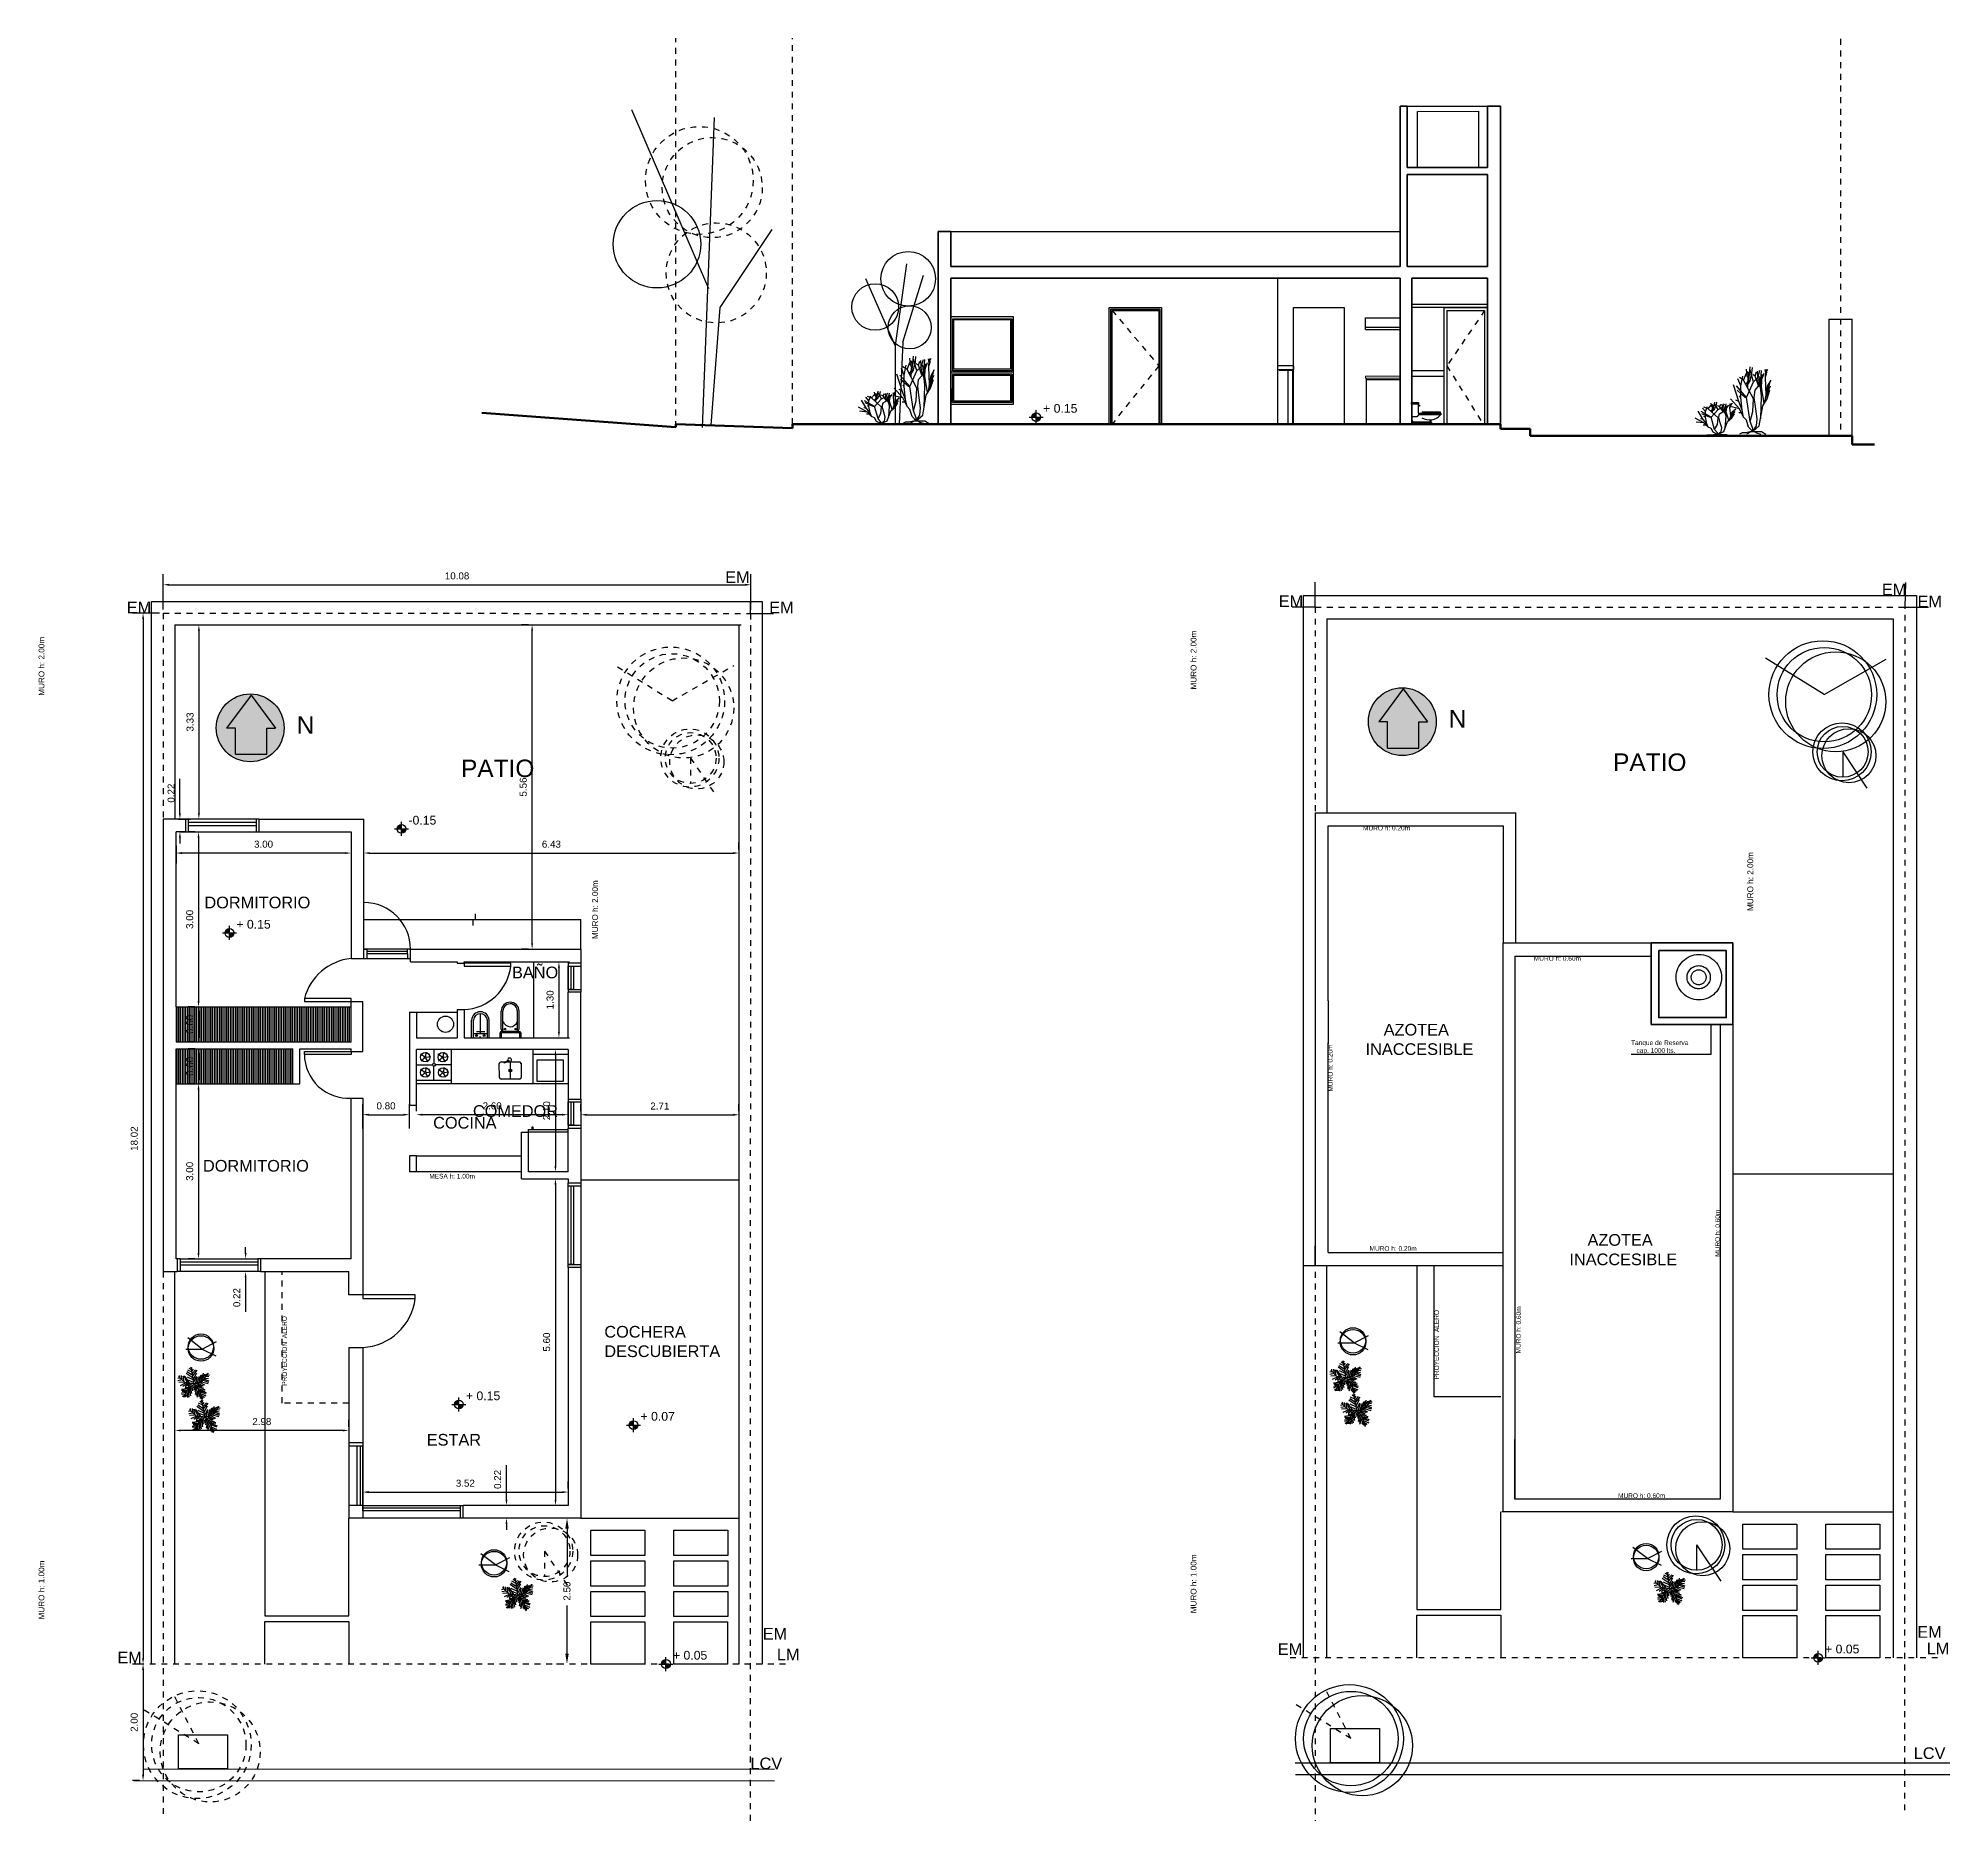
# Model space of a CAD drawing. Header units: inches. Extents: x 22 to 73.7, y 14.4 to 45.6.
# Drawn here: x 21.99 to 54.76, y 14.41 to 44.98 of the extents above; entities that cross this region are included whole.
import ezdxf

# ---------------------------------------------------------------- set-up
doc = ezdxf.new("R2010")
doc.units = ezdxf.units.IN
doc.header["$MEASUREMENT"] = 0
doc.linetypes.add('ACAD_ISO03W100', pattern=[30, 12, -18])
doc.linetypes.add('DASHDOTX2', pattern=[50.8, 25.4, -12.7, 0, -12.7])
for name, color, linetype in [('Cotas', 6, 'Continuous'), ('Muebles objetos y demas', 2, 'Continuous'), ('Muros', 1, 'Continuous'), ('Puertas', 3, 'Continuous'), ('Ventanas', 5, 'Continuous')]:
    doc.layers.add(name, color=color, linetype=linetype)
doc.layers.add('Medianeras', color=4, linetype='Continuous', plot=False)
doc.styles.add('Annotative', font='arial.ttf')
doc.styles.get("Standard").update_dxf_attribs({"font": 'arial.ttf'})
doc.dimstyles.get("Standard").update_dxf_attribs({"dimtxt": 0.12, "dimasz": 0.18, "dimexe": 0.18, "dimexo": 0.0625, "dimgap": 0.09, "dimtad": 0, "dimzin": 0, "dimdsep": 46, "dimtxsty": 'Standard', "dimcen": 0.09, "dimadec": 0, "dimazin": 0, "dimtfac": 1, "dimtofl": 0, "dimtmove": 0, "dimatfit": 3, "dimfxl": 1, "dimtolj": 1, "dimtzin": 0, "dimarcsym": 0})
pattern_1 = [(90, (-2399.27811, -3122.577527), (-0.03048, 0), [])]

msp = doc.modelspace()

# ---------------------------------------------------------------- texts
at = {"linetype": 'DASHDOTX2', "attachment_point": 1}
for s, width, heights, insert, char_height, rotation in [('\\pxr6.8039,t1,2;{\\H0.04x;MURO h: 2.00m} ', 22.36151, [2.502], (41.748, 33.809), 2.5, 90), ('\\pxr6.8039,t1,2;{\\H0.04x;MURO h: 2.00m} ', 22.36151, [2.502], (21.994, 33.702), 2.5, 90), ('\\pxr6.8039,t1,2;{\\H0.04x;MURO h: 2.00m} ', 22.36151, [2.502], (51.294, 30.012), 2.5, 90), ('\\pxr6.8039,t1,2;{\\H0.04x;MURO h: 2.00m} ', 22.36151, [2.502], (31.486, 29.529), 2.5, 90), ('MURO h: 0.20m', 1.47854, [2.5], (44.106, 26.915), 0.08, 90.5027), ('MURO h: 0.60m', 1.47854, [2.5], (50.743, 24.083), 0.08, 90), ('ALERO', 0.07442, [-0.0828], (26.171, 22.685), 0.08, 90), ('ALERO', 0.07442, [-0.0828], (45.926, 22.791), 0.08, 90), ('MURO h: 0.60m', 1.47854, [2.5], (47.326, 22.425), 0.08, 89.5772), ('PROYECCION', 0.2, [0.218], (45.926, 21.978), 0.08, 90), ('PROYECCION', 0.2, [0.218], (26.172, 21.871), 0.08, 90), ('\\pxr6.8039,t1,2;{\\H0.04x;MURO h: 1.00m} ', 22.36151, [2.502], (21.994, 17.863), 2.5, 90), ('\\pxr6.8039,t1,2;{\\H0.04x;MURO h: 1.00m} ', 22.36151, [2.502], (41.748, 17.969), 2.5, 90)]:
    msp.add_mtext_dynamic_manual_height_columns(s, width=width, gutter_width=12.5, heights=heights, dxfattribs=dict(at, insert=insert, char_height=char_height, rotation=rotation))
for s, width, heights, insert, char_height in [('N', 0.953, [-0.3], (46.174, 33.457), 0.3), ('PATIO', 1.28803, [-0.31], (29.238, 32.607), 0.3), ('PATIO', 1.28803, [-0.31], (48.992, 32.713), 0.3), ('MURO h: 0.20m', 1.47854, [2.5], (44.704, 31.473), 0.08), ('MURO h: 0.60m', 1.47854, [2.5], (47.633, 29.238), 0.08), ('    AZOTEA\\PINACCESIBLE', 1.5354, [-0.544], (44.748, 28.076), 0.2), ('Tanque de Reserva \\P   cap. 1000 lts.', 1.05849, [-0.236], (49.3, 27.792), 0.08), ('MURO h: 0.20m', 1.47854, [2.5], (44.816, 24.265), 0.08), ('    AZOTEA\\PINACCESIBLE', 1.5354, [-0.544], (48.243, 24.471), 0.2), ('MURO h: 0.60m', 1.47854, [2.5], (49.077, 20.025), 0.08)]:
    msp.add_mtext_dynamic_manual_height_columns(s, width=width, gutter_width=12.5, heights=heights, dxfattribs=dict(at, insert=insert, char_height=char_height))
at = {"ltscale": 0.0001, "char_height": 0.2, "attachment_point": 1}
for insert in [(24.838, 30.257), (24.813, 25.742)]:
    msp.add_mtext_dynamic_manual_height_columns('\\pxt0.30226,0.81479,0.89364;DORMITORIO', width=2.5, gutter_width=12.5, heights=[1.24], dxfattribs=dict(at, insert=insert))
at = {"attachment_point": 1}
for s, width, heights, insert, char_height in [('BAÑO', 0.37555, [-0.247], (30.112, 29.057), 0.2), ('^I{\\H0.08x;COMEDOR}', 2.5, [2.503], (28.472, 26.681), 2.5), ('COCINA', 1.03553, [-0.207], (28.76, 26.48), 0.2), ('MESA h: 1.00m', 1.41112, [-0.0827], (28.694, 25.504), 0.08), ('\\pxt0.39753;ESTAR ', 1.29197, [-0.207], (28.65, 21.044), 0.2)]:
    msp.add_mtext_dynamic_manual_height_columns(s, width=width, gutter_width=12.5, heights=heights, dxfattribs=dict(at, insert=insert, char_height=char_height))
at = {"linetype": 'DASHDOTX2', "insert": (31.695, 22.896), "char_height": 0.2, "attachment_point": 1, "style": 'Annotative'}
msp.add_mtext_dynamic_manual_height_columns('COCHERA\\PDESCUBIERTA', width=1.76932, gutter_width=12.5, heights=[-0.544], dxfattribs=at)
at = {"layer": 'Defpoints', "ltscale": 0.001, "char_height": 0.2, "attachment_point": 1, "style": 'Annotative'}
for s, heights, insert in [('EM', [0.134], (33.767, 35.835)), ('EM', [0.134], (43.259, 35.423)), ('EM', [0.134], (53.6, 35.623)), ('EM', [0.134], (54.211, 35.42)), ('EM', [0.134], (23.506, 35.317)), ('EM', [0.134], (34.523, 35.317)), ('EM', [0.134], (34.41, 17.719)), ('EM', [0.134], (54.208, 17.748)), ('EM', [0.134], (43.243, 17.454)), ('LM', [0.134], (54.368, 17.467)), ('EM', [0.134], (23.345, 17.31)), ('LM', [0.134], (34.654, 17.361)), ('LCV', [0.2], (34.201, 15.494)), ('LCV', [0.2], (54.147, 15.67))]:
    msp.add_mtext_dynamic_manual_height_columns(s, width=0.1, gutter_width=12.5, heights=heights, dxfattribs=dict(at, insert=insert))
at = {"layer": 'Muebles objetos y demas', "linetype": 'DASHDOTX2', "insert": (26.419, 33.351), "char_height": 0.3, "attachment_point": 1}
msp.add_mtext_dynamic_manual_height_columns('N', width=0.953, gutter_width=12.5, heights=[-0.3], dxfattribs=at)

# ---------------------------------------------------------------- blocks, each defined once
blk = doc.blocks.new('*U1')
for p, q in [((-47.498, 19.737), (-55.83, 18.344)), ((-40.615, 13.7), (-55.105, 10.913)), ((-31.5, 4.5), (-52.5, 25.5)), ((-33.37, 6.269), (-52.207, 5.34)), ((-48.585, 21.131), (-49.309, 29.026)), ((-28.299, 3.483), (-47.86, -5.805)), ((-43.513, 28.561), (-42.427, 15.558)), ((-38.442, 26.239), (-34.819, 7.663)), ((-21.416, 3.018), (-38.079, -8.128)), ((-35.544, 28.097), (-24.314, 3.947)), ((0, 0), (-31.5, 4.5)), ((-14.533, 2.09), (-30.834, 25.31)), ((-15.982, 2.09), (-30.11, -9.521)), ((-3.665, 19.273), (-27.574, 35.527)), ((-5.114, 28.097), (-24.676, 40.636)), ((-24.314, 23.917), (-2.941, 13.7)), ((0, 0), (-22.5, -19.5)), ((-7.288, 39.707), (-21.778, 46.673)), ((-6.563, 1.161), (-21.416, -8.128)), ((-20.691, 13.7), (-1.129, 4.876)), ((-8.737, 47.138), (-17.069, 52.711)), ((-10.186, 53.64), (-13.084, 55.962)), ((0, 0), (-10.5, 57)), ((-9.099, 51.782), (-6.563, 55.962)), ((-7.65, 43.423), (-2.578, 49.46)), ((-5.839, 35.992), (4.667, 48.067)), ((-5.114, 27.632), (10.463, 46.673)), ((-2.941, 16.486), (8.652, 37.85)), ((-1.129, 6.734), (9.014, 26.704)), ((0, 0), (27, 9)), ((0, 0), (18, -22.5)), ((3.942, 1.625), (11.187, 24.381)), ((6.478, 1.625), (26.04, -8.592)), ((10.101, 3.483), (17.708, 26.239)), ((11.187, 3.483), (30.749, -5.805)), ((16.259, 5.805), (23.142, 31.348)), ((18.07, 5.805), (35.096, -3.483)), ((22.055, 7.198), (27.489, 32.277)), ((24.229, 7.663), (46.688, 1.625)), ((27, 9), (48, 36)), ((27.127, 9.056), (31.112, 35.992)), ((29.662, 12.307), (48.137, 6.269)), ((31.836, 30.883), (32.561, 16.486)), ((33.285, 16.486), (48.862, 10.913)), ((35.096, 32.741), (37.27, 22.524)), ((36.183, 19.737), (48.137, 17.88)), ((38.719, 34.134), (41.979, 28.561)), ((40.53, 25.775), (48.862, 24.846)), ((43.791, 29.954), (51.036, 30.883)), ((44.153, 36.456), (45.239, 32.741)), ((-17.431, -15.094), (-42.789, -18.809)), ((-28.299, -29.026), (-42.789, -31.348)), ((-24.314, -21.596), (-42.427, -22.06)), ((-30.834, -34.135), (-42.427, -35.528)), ((-34.457, -39.708), (-40.978, -42.494)), ((-26.849, -26.24), (-40.253, -25.775)), ((-22.5, -19.5), (-37.5, -45)), ((-32.646, -36.921), (-31.921, -44.352)), ((-15.257, -12.772), (-30.11, -12.772)), ((-29.023, -30.884), (-27.936, -43.887)), ((-25.038, -23.918), (-22.865, -45.281)), ((-20.691, -18.345), (-17.793, -44.352)), ((-6.563, -5.805), (-19.967, -9.985)), ((-17.069, -15.094), (-12.721, -40.172)), ((-13.446, -11.378), (-8.737, -32.741)), ((-9.461, -8.592), (-6.201, -23.453)), ((-4.752, -3.483), (-3.665, -14.629)), ((2.493, -3.019), (-1.491, -20.202)), ((1.769, -2.555), (24.229, -9.521)), ((5.029, -6.27), (2.131, -25.775)), ((9.014, -11.378), (3.58, -35.992)), ((14.085, -16.951), (6.478, -40.172)), ((7.565, -9.056), (32.198, -14.629)), ((18.07, -22.524), (8.289, -45.745)), ((12.274, -15.094), (36.907, -18.809)), ((20.244, -30.419), (15.897, -44.816)), ((16.259, -19.738), (36.183, -22.989)), ((18, -22.5), (27, -52.5)), ((18.433, -22.524), (40.53, -29.026)), ((19.157, -25.311), (38.719, -33.206)), ((22.78, -37.85), (19.519, -48.532)), ((21.331, -32.741), (39.081, -40.636)), ((22.78, -38.314), (34.372, -44.816)), ((24.591, -45.745), (23.142, -50.854)), ((24.591, -43.423), (30.749, -47.603)), ((26.764, -49.925), (28.213, -50.854))]:
    blk.add_line(p, q)
blk = doc.blocks.new('Elevation Symbol - Imperial')
at = {"color": 0}
for p, q in [((0, 0), (0.2, 0)), ((0.1, -0.1), (0.1, 0.1))]:
    blk.add_line(p, q, dxfattribs=at)
at = {"color": 0, "const_width": 0.0625}
for points in [[(0.1, 0.03125, 0.41421356), (0.06875, 0, 1)], [(0.1, -0.03125, 0.41421356), (0.13125, 0, 1)]]:
    blk.add_lwpolyline(points, format="xyb", dxfattribs=at)
at = {"color": 0}
blk.add_circle((0.1, 0), 0.0625, dxfattribs=at)
blk.add_attdef('ELEVATION', (0.2, 0.0625), '', height=0.125, dxfattribs=at)
blk = doc.blocks.new('*D4')
at = {"layer": 'Cotas', "color": 0, "lineweight": -2, "transparency": 16777216}
for p, q in [((24.352, 31.131), (24.352, 30.825)), ((27.252, 31.005), (24.452, 31.005)), ((27.352, 31.131), (27.352, 30.825))]:
    blk.add_line(p, q, dxfattribs=at)
at = {"layer": 'Cotas', "color": 0, "transparency": 16777216}
for points in [[(24.452, 31.021), (24.452, 30.988), (24.352, 31.005)], [(27.252, 31.021), (27.252, 30.988), (27.352, 31.005)]]:
    blk.add_solid(points, dxfattribs=at)
at = {"layer": 'Defpoints', "color": 0, "transparency": 16777216}
for p in [(24.352, 31.193), (27.352, 31.193), (24.352, 31.005)]:
    blk.add_point(p, dxfattribs=at)
at = {"layer": 'Cotas', "color": 0, "transparency": 16777216, "insert": (25.852, 31.156), "char_height": 0.12, "attachment_point": 5}
blk.add_mtext('\\A1;3.00', dxfattribs=at)
blk = doc.blocks.new('*D5')
at = {"layer": 'Cotas', "color": 0, "lineweight": -2, "transparency": 16777216}
for p, q in [((24.674, 31.367), (24.557, 31.367)), ((24.737, 31.267), (24.737, 28.467)), ((24.674, 28.367), (24.557, 28.367))]:
    blk.add_line(p, q, dxfattribs=at)
at = {"layer": 'Cotas', "color": 0, "transparency": 16777216}
for points in [[(24.72, 31.267), (24.754, 31.267), (24.737, 31.367)], [(24.72, 28.467), (24.754, 28.467), (24.737, 28.367)]]:
    blk.add_solid(points, dxfattribs=at)
at = {"layer": 'Defpoints', "color": 0, "transparency": 16777216}
for p in [(24.737, 31.367), (24.737, 28.367), (24.737, 28.367)]:
    blk.add_point(p, dxfattribs=at)
at = {"layer": 'Cotas', "color": 0, "transparency": 16777216, "insert": (24.586, 29.867), "char_height": 0.12, "attachment_point": 5, "rotation": 90}
blk.add_mtext('\\A1;3.00', dxfattribs=at)
blk = doc.blocks.new('*D6')
at = {"layer": 'Cotas', "color": 0, "lineweight": -2, "transparency": 16777216}
for p, q in [((24.674, 28.367), (24.557, 28.367)), ((24.737, 28.267), (24.737, 27.867)), ((24.674, 27.767), (24.557, 27.767))]:
    blk.add_line(p, q, dxfattribs=at)
at = {"layer": 'Cotas', "color": 0, "transparency": 16777216}
for points in [[(24.72, 28.267), (24.754, 28.267), (24.737, 28.367)], [(24.72, 27.867), (24.754, 27.867), (24.737, 27.767)]]:
    blk.add_solid(points, dxfattribs=at)
at = {"layer": 'Defpoints', "color": 0, "transparency": 16777216}
for p in [(24.737, 28.367), (24.737, 27.767), (24.737, 27.767)]:
    blk.add_point(p, dxfattribs=at)
at = {"layer": 'Cotas', "color": 0, "transparency": 16777216, "insert": (24.586, 28.067), "char_height": 0.12, "attachment_point": 5, "rotation": 90}
blk.add_mtext('\\A1;0.60', dxfattribs=at)
blk = doc.blocks.new('*D7')
at = {"layer": 'Cotas', "color": 0, "lineweight": -2, "transparency": 16777216}
for p, q in [((24.674, 27.647), (24.557, 27.647)), ((24.737, 27.547), (24.737, 27.147)), ((24.674, 27.047), (24.557, 27.047))]:
    blk.add_line(p, q, dxfattribs=at)
at = {"layer": 'Cotas', "color": 0, "transparency": 16777216}
for points in [[(24.72, 27.547), (24.754, 27.547), (24.737, 27.647)], [(24.72, 27.147), (24.754, 27.147), (24.737, 27.047)]]:
    blk.add_solid(points, dxfattribs=at)
at = {"layer": 'Defpoints', "color": 0, "transparency": 16777216}
for p in [(24.737, 27.647), (24.737, 27.047), (24.737, 27.047)]:
    blk.add_point(p, dxfattribs=at)
at = {"layer": 'Cotas', "color": 0, "transparency": 16777216, "insert": (24.586, 27.347), "char_height": 0.12, "attachment_point": 5, "rotation": 90}
blk.add_mtext('\\A1;0.60', dxfattribs=at)
blk = doc.blocks.new('*D8')
at = {"layer": 'Cotas', "color": 0, "lineweight": -2, "transparency": 16777216}
for p, q in [((24.674, 27.047), (24.557, 27.047)), ((24.737, 26.947), (24.737, 24.147)), ((24.674, 24.047), (24.557, 24.047))]:
    blk.add_line(p, q, dxfattribs=at)
at = {"layer": 'Cotas', "color": 0, "transparency": 16777216}
for points in [[(24.72, 26.947), (24.754, 26.947), (24.737, 27.047)], [(24.72, 24.147), (24.754, 24.147), (24.737, 24.047)]]:
    blk.add_solid(points, dxfattribs=at)
at = {"layer": 'Defpoints', "color": 0, "transparency": 16777216}
for p in [(24.737, 27.047), (24.737, 24.047), (24.737, 24.047)]:
    blk.add_point(p, dxfattribs=at)
at = {"layer": 'Cotas', "color": 0, "transparency": 16777216, "insert": (24.586, 25.547), "char_height": 0.12, "attachment_point": 5, "rotation": 90}
blk.add_mtext('\\A1;3.00', dxfattribs=at)
blk = doc.blocks.new('*D9')
at = {"layer": 'Cotas', "color": 0, "lineweight": -2, "transparency": 16777216}
for p, q in [((25.544, 24.147), (25.544, 24.247)), ((25.607, 24.047), (25.724, 24.047)), ((25.482, 23.827), (25.364, 23.827)), ((25.544, 23.727), (25.544, 23.137))]:
    blk.add_line(p, q, dxfattribs=at)
at = {"layer": 'Cotas', "color": 0, "transparency": 16777216}
for points in [[(25.528, 24.147), (25.561, 24.147), (25.544, 24.047)], [(25.528, 23.727), (25.561, 23.727), (25.544, 23.827)]]:
    blk.add_solid(points, dxfattribs=at)
at = {"layer": 'Defpoints', "color": 0, "transparency": 16777216}
for p in [(25.544, 24.047), (25.544, 23.827), (25.544, 23.827)]:
    blk.add_point(p, dxfattribs=at)
at = {"layer": 'Cotas', "color": 0, "transparency": 16777216, "insert": (25.393, 23.382), "char_height": 0.12, "attachment_point": 5, "rotation": 90}
blk.add_mtext('\\A1;0.22', dxfattribs=at)
blk = doc.blocks.new('*D10')
at = {"layer": 'Cotas', "color": 0, "lineweight": -2, "transparency": 16777216}
for p, q in [((27.552, 26.282), (27.552, 26.698)), ((28.352, 26.282), (28.352, 26.698)), ((27.652, 26.518), (28.252, 26.518))]:
    blk.add_line(p, q, dxfattribs=at)
at = {"layer": 'Cotas', "color": 0, "transparency": 16777216}
for points in [[(27.652, 26.535), (27.652, 26.502), (27.552, 26.518)], [(28.252, 26.535), (28.252, 26.502), (28.352, 26.518)]]:
    blk.add_solid(points, dxfattribs=at)
at = {"layer": 'Defpoints', "color": 0, "transparency": 16777216}
for p in [(28.352, 26.518), (27.552, 26.219), (28.352, 26.219)]:
    blk.add_point(p, dxfattribs=at)
at = {"layer": 'Cotas', "color": 0, "transparency": 16777216, "insert": (27.952, 26.669), "char_height": 0.12, "attachment_point": 5}
blk.add_mtext('\\A1;0.80', dxfattribs=at)
blk = doc.blocks.new('*D11')
at = {"layer": 'Cotas', "color": 0, "lineweight": -2, "transparency": 16777216}
for p, q in [((28.472, 26.581), (28.472, 26.698)), ((31.072, 26.581), (31.072, 26.698)), ((30.972, 26.518), (28.572, 26.518))]:
    blk.add_line(p, q, dxfattribs=at)
at = {"layer": 'Cotas', "color": 0, "transparency": 16777216}
for points in [[(28.572, 26.535), (28.572, 26.502), (28.472, 26.518)], [(30.972, 26.535), (30.972, 26.502), (31.072, 26.518)]]:
    blk.add_solid(points, dxfattribs=at)
at = {"layer": 'Defpoints', "color": 0, "transparency": 16777216}
for p in [(28.472, 26.518), (28.472, 26.518), (31.072, 26.518)]:
    blk.add_point(p, dxfattribs=at)
at = {"layer": 'Cotas', "color": 0, "transparency": 16777216, "insert": (29.772, 26.669), "char_height": 0.12, "attachment_point": 5}
blk.add_mtext('\\A1;2.60', dxfattribs=at)
blk = doc.blocks.new('*D12')
at = {"layer": 'Cotas', "color": 0, "lineweight": -2, "transparency": 16777216}
for p, q in [((30.795, 27.637), (30.677, 27.637)), ((30.857, 27.537), (30.857, 25.637)), ((30.795, 25.537), (30.677, 25.537))]:
    blk.add_line(p, q, dxfattribs=at)
at = {"layer": 'Cotas', "color": 0, "transparency": 16777216}
for points in [[(30.841, 27.537), (30.874, 27.537), (30.857, 27.637)], [(30.841, 25.637), (30.874, 25.637), (30.857, 25.537)]]:
    blk.add_solid(points, dxfattribs=at)
at = {"layer": 'Defpoints', "color": 0, "transparency": 16777216}
for p in [(30.857, 27.637), (30.857, 25.537), (30.857, 25.537)]:
    blk.add_point(p, dxfattribs=at)
at = {"layer": 'Cotas', "color": 0, "transparency": 16777216, "insert": (30.706, 26.587), "char_height": 0.12, "attachment_point": 5, "rotation": 90}
blk.add_mtext('\\A1;2.10', dxfattribs=at)
blk = doc.blocks.new('*D13')
at = {"layer": 'Cotas', "color": 0, "lineweight": -2, "transparency": 16777216}
for p, q in [((30.857, 25.319), (30.857, 19.919)), ((30.92, 25.419), (31.037, 25.419)), ((30.795, 19.819), (30.677, 19.819))]:
    blk.add_line(p, q, dxfattribs=at)
at = {"layer": 'Cotas', "color": 0, "transparency": 16777216}
for points in [[(30.841, 25.319), (30.874, 25.319), (30.857, 25.419)], [(30.841, 19.919), (30.874, 19.919), (30.857, 19.819)]]:
    blk.add_solid(points, dxfattribs=at)
at = {"layer": 'Defpoints', "color": 0, "transparency": 16777216}
for p in [(30.857, 25.419), (30.857, 19.819), (30.857, 19.819)]:
    blk.add_point(p, dxfattribs=at)
at = {"layer": 'Cotas', "color": 0, "transparency": 16777216, "insert": (30.706, 22.619), "char_height": 0.12, "attachment_point": 5, "rotation": 90}
blk.add_mtext('\\A1;5.60', dxfattribs=at)
blk = doc.blocks.new('*D14')
at = {"layer": 'Cotas', "color": 0, "lineweight": -2, "transparency": 16777216}
for p, q in [((27.552, 20.109), (27.552, 20.227)), ((27.652, 20.047), (30.972, 20.047)), ((31.072, 20.109), (31.072, 20.227))]:
    blk.add_line(p, q, dxfattribs=at)
at = {"layer": 'Cotas', "color": 0, "transparency": 16777216}
for points in [[(27.652, 20.064), (27.652, 20.03), (27.552, 20.047)], [(30.972, 20.064), (30.972, 20.03), (31.072, 20.047)]]:
    blk.add_solid(points, dxfattribs=at)
at = {"layer": 'Defpoints', "color": 0, "transparency": 16777216}
for p in [(27.552, 20.047), (31.072, 20.047), (31.072, 20.047)]:
    blk.add_point(p, dxfattribs=at)
at = {"layer": 'Cotas', "color": 0, "transparency": 16777216, "insert": (29.312, 20.198), "char_height": 0.12, "attachment_point": 5}
blk.add_mtext('\\A1;3.52', dxfattribs=at)
blk = doc.blocks.new('*D15')
at = {"layer": 'Cotas', "color": 0, "lineweight": -2, "transparency": 16777216}
for p, q in [((30.018, 19.919), (30.018, 20.51)), ((29.955, 19.819), (29.838, 19.819)), ((29.955, 19.599), (29.838, 19.599)), ((30.018, 19.499), (30.018, 19.399))]:
    blk.add_line(p, q, dxfattribs=at)
at = {"layer": 'Cotas', "color": 0, "transparency": 16777216}
for points in [[(30.001, 19.919), (30.034, 19.919), (30.018, 19.819)], [(30.001, 19.499), (30.034, 19.499), (30.018, 19.599)]]:
    blk.add_solid(points, dxfattribs=at)
at = {"layer": 'Defpoints', "color": 0, "transparency": 16777216}
for p in [(30.018, 19.819), (30.018, 19.819), (30.018, 19.599)]:
    blk.add_point(p, dxfattribs=at)
at = {"layer": 'Cotas', "color": 0, "transparency": 16777216, "insert": (29.866, 20.264), "char_height": 0.12, "attachment_point": 5, "rotation": 90}
blk.add_mtext('\\A1;0.22', dxfattribs=at)
blk = doc.blocks.new('*D16')
at = {"layer": 'Cotas', "color": 0, "lineweight": -2, "transparency": 16777216}
for p, q in [((30.993, 19.599), (30.875, 19.599)), ((31.055, 19.419), (31.055, 18.596)), ((31.055, 17.279), (31.055, 18.102)), ((30.993, 17.099), (30.875, 17.099))]:
    blk.add_line(p, q, dxfattribs=at)
at = {"layer": 'Cotas', "color": 0, "transparency": 16777216}
for points in [[(31.025, 19.419), (31.085, 19.419), (31.055, 19.599)], [(31.025, 17.279), (31.085, 17.279), (31.055, 17.099)]]:
    blk.add_solid(points, dxfattribs=at)
at = {"layer": 'Defpoints', "color": 0, "transparency": 16777216}
for p in [(31.055, 19.599), (31.055, 17.099), (31.055, 17.099)]:
    blk.add_point(p, dxfattribs=at)
at = {"layer": 'Cotas', "color": 0, "transparency": 16777216, "insert": (31.055, 18.349), "char_height": 0.12, "attachment_point": 5, "rotation": 90}
blk.add_mtext('\\A1;2.50', dxfattribs=at)
blk = doc.blocks.new('*D17')
at = {"layer": 'Cotas', "color": 0, "lineweight": -2, "transparency": 16777216}
for p, q in [((24.332, 21.166), (24.332, 21.284)), ((27.212, 21.104), (24.432, 21.104)), ((27.312, 21.166), (27.312, 21.284))]:
    blk.add_line(p, q, dxfattribs=at)
at = {"layer": 'Cotas', "color": 0, "transparency": 16777216}
for points in [[(24.432, 21.12), (24.432, 21.087), (24.332, 21.104)], [(27.212, 21.12), (27.212, 21.087), (27.312, 21.104)]]:
    blk.add_solid(points, dxfattribs=at)
at = {"layer": 'Defpoints', "color": 0, "transparency": 16777216}
for p in [(24.332, 21.104), (24.332, 21.104), (27.312, 21.104)]:
    blk.add_point(p, dxfattribs=at)
at = {"layer": 'Cotas', "color": 0, "transparency": 16777216, "insert": (25.822, 21.255), "char_height": 0.12, "attachment_point": 5}
blk.add_mtext('\\A1;2.98', dxfattribs=at)
blk = doc.blocks.new('*D3')
at = {"layer": 'Cotas', "color": 0, "lineweight": -2, "transparency": 16777216}
for p, q in [((24.069, 35.117), (23.606, 35.117)), ((23.786, 35.017), (23.786, 17.199)), ((23.723, 17.099), (23.606, 17.099))]:
    blk.add_line(p, q, dxfattribs=at)
at = {"layer": 'Cotas', "color": 0, "transparency": 16777216}
for points in [[(23.769, 35.017), (23.803, 35.017), (23.786, 35.117)], [(23.769, 17.199), (23.803, 17.199), (23.786, 17.099)]]:
    blk.add_solid(points, dxfattribs=at)
at = {"layer": 'Defpoints', "color": 0, "transparency": 16777216}
for p in [(24.132, 35.117), (23.786, 17.099), (23.786, 17.099)]:
    blk.add_point(p, dxfattribs=at)
at = {"layer": 'Cotas', "color": 0, "transparency": 16777216, "insert": (23.635, 26.108), "char_height": 0.12, "attachment_point": 5, "rotation": 90}
blk.add_mtext('\\A1;18.02', dxfattribs=at)
blk = doc.blocks.new('*D18')
at = {"layer": 'Cotas', "color": 0, "lineweight": -2, "transparency": 16777216}
for p, q in [((24.743, 34.817), (24.743, 31.687)), ((24.806, 34.917), (24.923, 34.917)), ((24.681, 31.587), (24.563, 31.587))]:
    blk.add_line(p, q, dxfattribs=at)
at = {"layer": 'Cotas', "color": 0, "transparency": 16777216}
for points in [[(24.727, 34.817), (24.76, 34.817), (24.743, 34.917)], [(24.727, 31.687), (24.76, 31.687), (24.743, 31.587)]]:
    blk.add_solid(points, dxfattribs=at)
at = {"layer": 'Defpoints', "color": 0, "transparency": 16777216}
for p in [(24.743, 34.917), (24.743, 31.587), (24.743, 31.587)]:
    blk.add_point(p, dxfattribs=at)
at = {"layer": 'Cotas', "color": 0, "transparency": 16777216, "insert": (24.592, 33.252), "char_height": 0.12, "attachment_point": 5, "rotation": 90}
blk.add_mtext('\\A1;3.33', dxfattribs=at)
blk = doc.blocks.new('*D19')
at = {"layer": 'Cotas', "color": 0, "lineweight": -2, "transparency": 16777216}
for p, q in [((27.572, 31.067), (27.572, 31.185)), ((34.002, 31.067), (34.002, 31.185)), ((27.672, 31.005), (33.902, 31.005))]:
    blk.add_line(p, q, dxfattribs=at)
at = {"layer": 'Cotas', "color": 0, "transparency": 16777216}
for points in [[(27.672, 31.021), (27.672, 30.988), (27.572, 31.005)], [(33.902, 31.021), (33.902, 30.988), (34.002, 31.005)]]:
    blk.add_solid(points, dxfattribs=at)
at = {"layer": 'Defpoints', "color": 0, "transparency": 16777216}
for p in [(27.572, 31.005), (34.002, 31.005), (34.002, 31.005)]:
    blk.add_point(p, dxfattribs=at)
at = {"layer": 'Cotas', "color": 0, "transparency": 16777216, "insert": (30.787, 31.156), "char_height": 0.12, "attachment_point": 5}
blk.add_mtext('\\A1;6.43', dxfattribs=at)
blk = doc.blocks.new('*D20')
at = {"layer": 'Cotas', "color": 0, "lineweight": -2, "transparency": 16777216}
for p, q in [((31.292, 26.579), (31.292, 26.697)), ((34.002, 26.579), (34.002, 26.697)), ((31.392, 26.517), (33.902, 26.517))]:
    blk.add_line(p, q, dxfattribs=at)
at = {"layer": 'Cotas', "color": 0, "transparency": 16777216}
for points in [[(31.392, 26.534), (31.392, 26.5), (31.292, 26.517)], [(33.902, 26.534), (33.902, 26.5), (34.002, 26.517)]]:
    blk.add_solid(points, dxfattribs=at)
at = {"layer": 'Defpoints', "color": 0, "transparency": 16777216}
for p in [(31.292, 26.517), (34.002, 26.517), (34.002, 26.517)]:
    blk.add_point(p, dxfattribs=at)
at = {"layer": 'Cotas', "color": 0, "transparency": 16777216, "insert": (32.647, 26.667), "char_height": 0.12, "attachment_point": 5}
blk.add_mtext('\\A1;2.71', dxfattribs=at)
blk = doc.blocks.new('*D21')
at = {"layer": 'Cotas', "color": 0, "lineweight": -2, "transparency": 16777216}
for p, q in [((30.394, 34.917), (30.277, 34.917)), ((30.457, 29.457), (30.457, 34.817)), ((30.394, 29.357), (30.277, 29.357))]:
    blk.add_line(p, q, dxfattribs=at)
at = {"layer": 'Cotas', "color": 0, "transparency": 16777216}
for points in [[(30.44, 34.817), (30.473, 34.817), (30.457, 34.917)], [(30.44, 29.457), (30.473, 29.457), (30.457, 29.357)]]:
    blk.add_solid(points, dxfattribs=at)
at = {"layer": 'Defpoints', "color": 0, "transparency": 16777216}
for p in [(30.457, 34.917), (30.457, 34.917), (30.457, 29.357)]:
    blk.add_point(p, dxfattribs=at)
at = {"layer": 'Cotas', "color": 0, "transparency": 16777216, "insert": (30.305, 32.137), "char_height": 0.12, "attachment_point": 5, "rotation": 90}
blk.add_mtext('\\A1;5.56', dxfattribs=at)
blk = doc.blocks.new('*D22')
at = {"layer": 'Cotas', "color": 0, "lineweight": -2, "transparency": 16777216}
for p, q in [((24.132, 35.179), (24.132, 35.785)), ((34.207, 35.176), (34.207, 35.785)), ((24.232, 35.605), (34.107, 35.605))]:
    blk.add_line(p, q, dxfattribs=at)
at = {"layer": 'Cotas', "color": 0, "transparency": 16777216}
for points in [[(24.232, 35.622), (24.232, 35.588), (24.132, 35.605)], [(34.107, 35.622), (34.107, 35.588), (34.207, 35.605)]]:
    blk.add_solid(points, dxfattribs=at)
at = {"layer": 'Defpoints', "color": 0, "transparency": 16777216}
for p in [(34.207, 35.605), (24.132, 35.117), (34.207, 35.114)]:
    blk.add_point(p, dxfattribs=at)
at = {"layer": 'Cotas', "color": 0, "transparency": 16777216, "insert": (29.17, 35.756), "char_height": 0.12, "attachment_point": 5}
blk.add_mtext('\\A1;10.08', dxfattribs=at)
blk = doc.blocks.new('*D23')
at = {"layer": 'Cotas', "color": 0, "lineweight": -2, "transparency": 16777216}
for p, q in [((23.723, 17.099), (23.606, 17.099)), ((23.786, 16.999), (23.786, 15.199)), ((23.723, 15.099), (23.606, 15.099))]:
    blk.add_line(p, q, dxfattribs=at)
at = {"layer": 'Cotas', "color": 0, "transparency": 16777216}
for points in [[(23.769, 16.999), (23.802, 16.999), (23.786, 17.099)], [(23.769, 15.199), (23.802, 15.199), (23.786, 15.099)]]:
    blk.add_solid(points, dxfattribs=at)
at = {"layer": 'Defpoints', "color": 0, "transparency": 16777216}
for p in [(23.786, 17.099), (23.786, 15.099), (23.786, 15.099)]:
    blk.add_point(p, dxfattribs=at)
at = {"layer": 'Cotas', "color": 0, "transparency": 16777216, "insert": (23.634, 16.099), "char_height": 0.12, "attachment_point": 5, "rotation": 90}
blk.add_mtext('\\A1;2.00', dxfattribs=at)
blk = doc.blocks.new('*D24')
at = {"layer": 'Cotas', "color": 0, "lineweight": -2, "transparency": 16777216}
for p, q in [((30.917, 29.037), (30.917, 27.937)), ((30.94, 29.137), (31.097, 29.137)), ((30.94, 27.837), (31.097, 27.837))]:
    blk.add_line(p, q, dxfattribs=at)
at = {"layer": 'Cotas', "color": 0, "transparency": 16777216}
for points in [[(30.9, 29.037), (30.933, 29.037), (30.917, 29.137)], [(30.9, 27.937), (30.933, 27.937), (30.917, 27.837)]]:
    blk.add_solid(points, dxfattribs=at)
at = {"layer": 'Defpoints', "color": 0, "transparency": 16777216}
for p in [(30.877, 29.137), (30.877, 27.837), (30.917, 27.837)]:
    blk.add_point(p, dxfattribs=at)
at = {"layer": 'Cotas', "color": 0, "transparency": 16777216, "insert": (30.765, 28.487), "char_height": 0.12, "attachment_point": 5, "rotation": 90}
blk.add_mtext('\\A1;1.30', dxfattribs=at)
blk = doc.blocks.new('*D25')
at = {"layer": 'Cotas', "color": 0, "lineweight": -2, "transparency": 16777216}
for p, q in [((24.418, 31.687), (24.418, 32.277)), ((24.394, 31.587), (24.598, 31.587)), ((24.414, 31.367), (24.598, 31.367)), ((24.418, 31.267), (24.418, 31.167))]:
    blk.add_line(p, q, dxfattribs=at)
at = {"layer": 'Cotas', "color": 0, "transparency": 16777216}
for points in [[(24.401, 31.687), (24.435, 31.687), (24.418, 31.587)], [(24.401, 31.267), (24.435, 31.267), (24.418, 31.367)]]:
    blk.add_solid(points, dxfattribs=at)
at = {"layer": 'Defpoints', "color": 0, "transparency": 16777216}
for p in [(24.332, 31.587), (24.418, 31.587), (24.352, 31.367)]:
    blk.add_point(p, dxfattribs=at)
at = {"layer": 'Cotas', "color": 0, "transparency": 16777216, "insert": (24.267, 32.032), "char_height": 0.12, "attachment_point": 5, "rotation": 90}
blk.add_mtext('\\A1;0.22', dxfattribs=at)
blk = doc.blocks.new('*U27')
for p, q in [((-426.72, 414.528), (-390.144, 499.872)), ((-377.952, 463.296), (-329.184, 524.256)), ((-316.7634, 502.285), (-327.6092, 559.9176)), ((-296.5958, 484.4034), (-316.7634, 502.285)), ((-286.512, 498.3226), (-307.4416, 538.0736)), ((-302.7934, 478.4344), (-270.256, 518.1854)), ((-290.3982, 464.5406), (-265.6078, 577.8246)), ((-268.7066, 458.5716), (-250.0884, 500.3038)), ((-207.264, 451.104), (-268.224, 548.64)), ((-240.792, 502.285), (-228.3968, 573.8368)), ((-182.88, 499.872), (-219.456, 512.064)), ((-182.88, 499.872), (-158.496, 536.448)), ((-121.92, 414.528), (-182.88, 499.872)), ((-129.1844, 450.6214), (-140.0302, 542.036)), ((-134.112, 487.68), (-97.536, 548.64)), ((-73.152, 329.184), (-109.728, 499.872)), ((-97.536, 426.72), (-24.384, 524.256)), ((-85.7758, 472.4908), (-73.3552, 548.005)), ((-73.152, 402.336), (-60.96, 512.064)), ((-12.9032, 555.9552), (-2.0574, 522.1732)), ((-5.1562, 486.3846), (2.5908, 542.036)), ((-3.6068, 492.3536), (14.986, 518.1854)), ((-0.508, 508.254), (22.7584, 536.067)), ((1.0414, 526.1356), (35.1536, 559.9176)), ((2.5908, 542.036), (21.209, 555.9552)), ((-463.296, 280.416), (-552.577, 423.037)), ((-329.184, 316.992), (-499.872, 414.528)), ((-353.568, 316.992), (-487.68, 377.952)), ((-426.72, 414.528), (-475.488, 475.488)), ((-377.952, 463.296), (-451.104, 487.68)), ((-426.72, 316.992), (-451.104, 329.184)), ((-426.72, 316.992), (-426.72, 414.528)), ((-207.264, 304.8), (-377.952, 463.296)), ((-338.455, 424.7896), (-290.3982, 464.5406)), ((-329.184, 316.992), (-207.264, 451.104)), ((-305.8922, 396.9512), (-302.7934, 478.4344)), ((-304.3428, 426.7708), (-268.7066, 458.5716)), ((-207.264, 451.104), (-134.112, 487.68)), ((-195.072, 316.992), (-182.88, 377.952)), ((-182.88, 377.952), (-97.536, 426.72)), ((-85.7758, 389.001), (-129.1844, 452.6026)), ((-70.2564, 426.7708), (-85.7758, 472.4908)), ((-85.344, 134.112), (-73.152, 329.184)), ((-24.384, 268.224), (-73.152, 402.336)), ((-12.192, 274.32), (8.7884, 335.3562)), ((8.7884, 335.3562), (-5.1562, 486.3846)), ((8.7884, 335.3562), (33.6042, 412.8516)), ((24.384, 304.8), (36.576, 390.144)), ((24.384, 304.8), (73.152, 377.952)), ((33.6042, 412.8516), (92.5068, 464.5406)), ((36.576, 390.144), (73.152, 438.912)), ((48.768, 341.376), (60.96, 390.144)), ((60.96, 390.144), (85.344, 414.528)), ((-451.104, 219.456), (-601.0402, 303.8094)), ((-451.104, 219.456), (-587.4512, 234.2388)), ((-463.296, 280.416), (-512.064, 292.608)), ((-402.336, 207.264), (-463.296, 280.416)), ((-414.528, 182.88), (-463.296, 182.88)), ((-377.952, 146.304), (-451.104, 219.456)), ((-402.336, 207.264), (-426.72, 316.992)), ((-377.952, 146.304), (-402.336, 207.264)), ((-329.184, 316.992), (-353.568, 316.992)), ((-268.224, 109.728), (-329.184, 316.992)), ((-268.224, 109.728), (-219.456, 195.072)), ((-219.456, 195.072), (-207.264, 304.8)), ((-170.688, 219.456), (-195.072, 316.992)), ((-146.304, 134.112), (-170.688, 219.456)), ((-109.728, 73.152), (-48.768, 243.84)), ((-48.768, 243.84), (24.384, 304.8)), ((-402.336, 12.192), (-451.104, 0)), ((-341.376, 12.192), (-402.336, 12.192)), ((-329.184, 121.92), (-377.952, 146.304)), ((-243.84, 24.384), (-341.376, 12.192)), ((-292.608, 60.96), (-329.184, 121.92)), ((-243.84, 24.384), (-329.184, 0)), ((-219.456, 24.384), (-292.608, 60.96)), ((-219.456, 48.768), (-268.224, 109.728)), ((-243.84, 24.384), (-195.072, 24.384)), ((-219.456, 24.384), (-109.728, 73.152)), ((-219.456, 24.384), (-158.496, 73.152)), ((-219.456, 24.384), (-219.456, 48.768)), ((-219.456, 24.384), (-73.152, 24.384)), ((-195.072, 24.384), (-158.496, 12.192)), ((-158.496, 73.152), (-146.304, 134.112)), ((-158.496, 12.192), (-85.344, 0)), ((-73.152, 24.384), (0, 0))]:
    blk.add_line(p, q)
blk = doc.blocks.new('*U29')
for p, q in [((0.5, 5), (0.5, 22)), ((7.5, 22), (7.5, 12)), ((6, 8), (0.5, 8)), ((22, 2), (2, 2)), ((2, 2), (2, 1)), ((8, 10), (6, 8)), ((7.5, 21), (9, 21)), ((9, 20), (7.5, 20)), ((7.5, 12), (33, 12)), ((33, 10), (8, 10)), ((9, 21), (9, 20)), ((32.5, 13), (12, 13)), ((12, 13), (12, 12)), ((21, 4.5), (21, 2)), ((22, 2), (22, 4.5)), ((22, 1), (22, 2)), ((32.5, 12), (32.5, 13)), ((33, 12), (33, 10))]:
    blk.add_line(p, q)
for points in [[(0, 22), (0, 24), (8, 24), (8, 22)], [(1, 0), (1, 1), (23, 1), (23, 0)]]:
    blk.add_lwpolyline(points, close=True)
for centre, radius, start, end in [((3.8, 4.8), 3.26, 175.6013, 237.5288), ((20.3, 20.7), 16.2, 238.1872, 318.7702)]:
    blk.add_arc(centre, radius, start, end)

# ---------------------------------------------------------------- dimensions: what is measured, and where the dimension line sits
at = {"layer": 'Cotas'}
for base, p1, p2, picture, middle in [((34.2074, 35.6048), (24.1318, 35.117), (34.2074, 35.1138), '*D22', (29.1696, 35.7561)), ((24.352, 31.005), (27.352, 31.193), (24.352, 31.193), '*D4', (25.852, 31.156)), ((34.002, 31.005), (27.572, 31.005), (34.002, 31.005), '*D19', (30.787, 31.156)), ((28.352, 26.518), (27.552, 26.219), (28.352, 26.219), '*D10', (27.952, 26.669)), ((28.472, 26.518), (31.072, 26.518), (28.472, 26.518), '*D11', (29.772, 26.669)), ((34.002, 26.517), (31.292, 26.517), (34.002, 26.517), '*D20', (32.647, 26.667)), ((24.332, 21.104), (27.312, 21.104), (24.332, 21.104), '*D17', (25.822, 21.255)), ((31.072, 20.047), (27.552, 20.047), (31.072, 20.047), '*D14', (29.312, 20.198))]:
    dim = msp.add_linear_dim(base=base, p1=p1, p2=p2, dimstyle='Standard', override={"dimasz": 0.1, "dimexe": 0.18, "dimtad": 1, "dimdec": 2}, dxfattribs=at)
    dim.commit()
    dim.dimension.update_dxf_attribs({"geometry": picture, "text_midpoint": middle})
for base, p1, p2, override, picture, middle in [((23.786, 17.099), (24.132, 35.117), (23.786, 17.099), {"dimasz": 0.1, "dimexe": 0.18, "dimtad": 1, "dimdec": 2}, '*D3', (23.635, 26.108)), ((24.743, 31.587), (24.743, 34.917), (24.743, 31.587), {"dimasz": 0.1, "dimexe": 0.18, "dimtad": 1, "dimdec": 2}, '*D18', (24.592, 33.252)), ((30.457, 34.917), (30.457, 29.357), (30.457, 34.917), {"dimasz": 0.1, "dimexe": 0.18, "dimtad": 1, "dimdec": 2}, '*D21', (30.305, 32.137)), ((24.418, 31.587), (24.352, 31.367), (24.332, 31.587), {"dimasz": 0.1, "dimexe": 0.18, "dimtad": 1, "dimdec": 2}, '*D25', (24.267, 32.032)), ((24.737, 28.367), (24.737, 31.367), (24.737, 28.367), {"dimasz": 0.1, "dimexe": 0.18, "dimtad": 1, "dimdec": 2}, '*D5', (24.586, 29.867)), ((30.917, 27.837), (30.877, 29.137), (30.877, 27.837), {"dimasz": 0.1, "dimexe": 0.18, "dimtad": 1, "dimdec": 2}, '*D24', (30.765, 28.487)), ((24.737, 27.767), (24.737, 28.367), (24.737, 27.767), {"dimasz": 0.1, "dimexe": 0.18, "dimtad": 1, "dimdec": 2}, '*D6', (24.586, 28.067)), ((24.737, 27.047), (24.737, 27.647), (24.737, 27.047), {"dimasz": 0.1, "dimexe": 0.18, "dimtad": 1, "dimdec": 2}, '*D7', (24.586, 27.347)), ((30.857, 25.537), (30.857, 27.637), (30.857, 25.537), {"dimasz": 0.1, "dimexe": 0.18, "dimtad": 1, "dimdec": 2}, '*D12', (30.706, 26.587)), ((24.737, 24.047), (24.737, 27.047), (24.737, 24.047), {"dimasz": 0.1, "dimexe": 0.18, "dimtad": 1, "dimdec": 2}, '*D8', (24.586, 25.547)), ((30.857, 19.819), (30.857, 25.419), (30.857, 19.819), {"dimasz": 0.1, "dimexe": 0.18, "dimtad": 1, "dimdec": 2}, '*D13', (30.706, 22.619)), ((25.544, 23.827), (25.544, 24.047), (25.544, 23.827), {"dimasz": 0.1, "dimexe": 0.18, "dimtad": 1, "dimdec": 2}, '*D9', (25.393, 23.382)), ((30.018, 19.819), (30.018, 19.599), (30.018, 19.819), {"dimasz": 0.1, "dimexe": 0.18, "dimtad": 1, "dimdec": 2}, '*D15', (29.866, 20.264)), ((31.055, 17.099), (31.055, 19.599), (31.055, 17.099), {"dimtxt": 0.12}, '*D16', (31.055, 18.349)), ((23.786, 15.099), (23.786, 17.099), (23.786, 15.099), {"dimasz": 0.1, "dimexe": 0.18, "dimtad": 1, "dimdec": 2}, '*D23', (23.634, 16.099))]:
    dim = msp.add_linear_dim(base=base, p1=p1, p2=p2, angle=90, dimstyle='Standard', override=override, dxfattribs=at)
    dim.commit()
    dim.dimension.update_dxf_attribs({"geometry": picture, "text_midpoint": middle})

# ---------------------------------------------------------------- hatches: boundary and pattern name
at = {"linetype": 'DASHDOTX2'}
h = msp.add_hatch(color=256, dxfattribs=at)
h.dxf.hatch_style = 1
h.set_gradient(color1=(51, 51, 51), color2=(51, 51, 51), tint=1)
h.paths.add_polyline_path([(44.796, 33.257, 1), (45.959, 33.257, 1)])
h.paths.add_polyline_path([(45.81, 33.255), (45.66, 33.255), (45.66, 32.806), (45.123, 32.806), (45.123, 33.255), (44.973, 33.255), (45.392, 33.82)], flags=16)
h = msp.add_hatch(color=256, dxfattribs=at)
h.dxf.hatch_style = 1
h.set_gradient(color1=(255, 255, 255), tint=1)
h.paths.add_polyline_path([(45.123, 33.255), (45.123, 32.806), (45.66, 32.806), (45.66, 33.255), (45.81, 33.255), (45.392, 33.82), (44.973, 33.255)])
at = {"layer": 'Muebles objetos y demas', "linetype": 'DASHDOTX2'}
h = msp.add_hatch(color=256, dxfattribs=at)
h.dxf.hatch_style = 1
h.set_gradient(color1=(51, 51, 51), color2=(51, 51, 51), tint=1)
h.paths.add_polyline_path([(25.041, 33.151, 1), (26.205, 33.151, 1)])
h.paths.add_polyline_path([(26.056, 33.148), (25.906, 33.148), (25.906, 32.7), (25.368, 32.7), (25.368, 33.148), (25.218, 33.148), (25.637, 33.714)], flags=16)
h = msp.add_hatch(color=256, dxfattribs=at)
h.dxf.hatch_style = 1
h.set_gradient(color1=(255, 255, 255), tint=1)
h.paths.add_polyline_path([(25.368, 33.148), (25.368, 32.7), (25.906, 32.7), (25.906, 33.148), (26.056, 33.148), (25.637, 33.714), (25.218, 33.148)])
at = {"layer": 'Muebles objetos y demas', "ltscale": 0.01}
h = msp.add_hatch(dxfattribs=at)
h.set_pattern_fill('LINE', color=256, scale=0.0096, angle=90, style=2)
h.set_pattern_definition(pattern_1)
h.paths.add_polyline_path([(24.352, 27.647), (24.352, 27.047), (26.352, 27.047), (26.352, 27.647)])
at = {"layer": 'Muros'}
h = msp.add_hatch(dxfattribs=at)
h.set_pattern_fill('LINE', color=2, scale=0.0096, angle=90)
h.set_pattern_definition(pattern_1)
h.paths.add_polyline_path([(24.352, 28.367), (24.352, 27.767), (27.352, 27.767), (27.352, 28.367)])

# ---------------------------------------------------------------- linework, layer by layer
at = {"linetype": 'DASHDOTX2', "ltscale": 0.0001}
for p, q in [((32.919, 38.31), (32.919, 44.977)), ((34.919, 38.36), (34.919, 44.977)), ((52.889, 44.966), (52.889, 38.16)), ((43.886, 35.223), (43.886, 14.411)), ((43.886, 35.223), (54.002, 35.22)), ((53.995, 14.59), (54.002, 35.22)), ((54.554, 17.206), (43.445, 17.206))]:
    msp.add_line(p, q, dxfattribs=at)
for p, q in [((33.489, 40.677), (32.168, 43.749)), ((33.377, 38.3), (33.586, 43.619)), ((33.682, 40.359), (34.571, 41.698)), ((37.639, 41.66), (45.339, 41.66)), ((36.875, 41.109), (36.681, 39.708)), ((36.681, 39.709), (36.177, 40.851)), ((36.812, 39.767), (37.168, 40.916)), ((43.239, 40.86), (43.239, 38.36)), ((33.524, 38.344), (33.682, 40.359)), ((43.512, 38.36), (43.512, 40.36)), ((43.512, 40.36), (44.382, 40.36)), ((44.382, 40.36), (44.382, 38.36)), ((46.839, 40.41), (45.539, 40.41)), ((46.839, 40.36), (45.539, 40.36)), ((46.092, 40.36), (46.839, 40.36)), ((46.092, 40.36), (46.092, 38.36)), ((44.747, 39.98), (44.747, 40.18)), ((44.747, 40.18), (45.339, 40.18)), ((44.747, 39.98), (44.747, 40.02)), ((52.689, 40.16), (52.689, 38.16)), ((52.689, 40.16), (53.089, 40.16)), ((53.089, 38.16), (53.089, 40.16)), ((36.681, 39.709), (36.681, 38.36)), ((36.812, 39.767), (36.749, 38.36)), ((44.747, 39.98), (45.339, 39.98)), ((44.757, 39.15), (44.757, 38.36)), ((45.339, 39.119), (44.757, 39.119)), ((45.339, 38.36), (45.339, 39.16)), ((45.539, 39.28), (46.092, 39.28)), ((45.539, 39.18), (46.092, 39.18)), ((43.686, 35.423), (54.196, 35.423)), ((43.686, 17.206), (43.686, 35.423)), ((54.196, 35.423), (54.196, 17.206)), ((44.086, 35.023), (53.796, 35.023)), ((53.796, 35.023), (53.796, 17.206)), ((27.352, 27.767), (27.352, 27.767)), ((30.459, 26.312), (30.469, 26.312)), ((31.072, 25.349), (31.072, 25.349)), ((51.046, 25.506), (53.796, 25.506)), ((47.306, 23.533), (47.306, 23.473)), ((44.554, 22.606), (44.306, 22.796)), ((44.554, 22.606), (44.8, 22.734)), ((44.272, 22.606), (44.554, 22.606)), ((44.554, 22.606), (44.786, 22.492)), ((49.581, 18.907), (49.332, 19.097)), ((49.581, 18.907), (49.826, 19.034)), ((49.299, 18.907), (49.581, 18.907)), ((49.581, 18.907), (49.813, 18.793))]:
    msp.add_line(p, q)
at = {"lineweight": 35}
for p, q in [((45.339, 41.06), (45.339, 43.81)), ((45.339, 43.81), (45.459, 43.81)), ((45.459, 43.81), (45.459, 42.76)), ((47.059, 43.81), (46.839, 43.81)), ((46.839, 43.81), (46.839, 42.76)), ((47.059, 38.36), (47.059, 43.81)), ((45.459, 42.76), (46.839, 42.76)), ((45.459, 42.64), (46.839, 42.64)), ((45.459, 41.06), (45.459, 42.64)), ((46.839, 42.64), (46.839, 41.06)), ((37.419, 41.06), (37.419, 41.66)), ((37.419, 41.66), (37.639, 41.66)), ((37.639, 41.66), (37.639, 41.06)), ((37.419, 40.86), (37.419, 41.06)), ((37.639, 41.06), (45.339, 41.06)), ((46.839, 41.06), (45.459, 41.06)), ((37.419, 38.36), (37.419, 40.86)), ((37.639, 40.86), (45.339, 40.86)), ((37.639, 40.86), (37.639, 38.36)), ((45.339, 40.86), (45.339, 38.36)), ((45.539, 38.36), (45.539, 40.86)), ((45.539, 40.86), (46.839, 40.86)), ((46.839, 40.86), (46.839, 38.36))]:
    msp.add_line(p, q, dxfattribs=at)
at = {"lineweight": 25}
for p, q in [((45.459, 43.81), (46.839, 43.81)), ((40.351, 38.36), (40.351, 40.36)), ((40.351, 40.36), (41.251, 40.36)), ((40.381, 38.36), (40.381, 40.33)), ((40.381, 40.33), (41.221, 40.33)), ((41.221, 40.33), (41.221, 38.36)), ((41.251, 40.36), (41.251, 38.36)), ((38.712, 40.201), (37.639, 40.201)), ((38.712, 38.701), (38.712, 40.201)), ((44.747, 40.02), (45.339, 40.02)), ((41.201, 39.355), (41.201, 39.355)), ((43.512, 39.36), (43.239, 39.36)), ((43.512, 39.36), (43.512, 39.298)), ((38.712, 39.25), (37.639, 39.25)), ((38.682, 39.217), (37.669, 39.22)), ((43.239, 39.298), (43.512, 39.298)), ((37.639, 38.701), (38.712, 38.701))]:
    msp.add_line(p, q, dxfattribs=at)
at = {"lineweight": 30}
for p, q in [((40.401, 38.36), (40.401, 40.31)), ((40.401, 40.31), (41.201, 40.31)), ((41.201, 40.31), (41.201, 38.36)), ((46.142, 40.31), (46.789, 40.31)), ((46.142, 40.31), (46.142, 38.36)), ((46.789, 40.31), (46.789, 38.36)), ((43.268, 39.284), (43.493, 39.284)), ((43.414, 39.284), (43.414, 38.36)), ((43.495, 39.282), (43.495, 38.36)), ((28.472, 27.837), (29.172, 27.837))]:
    msp.add_line(p, q, dxfattribs=at)
at = {"linetype": 'ACAD_ISO03W100', "lineweight": 25, "ltscale": 9e-05}
for p, q in [((40.401, 40.31), (41.201, 39.36)), ((46.789, 40.31), (46.142, 39.358)), ((41.201, 39.36), (40.401, 38.36)), ((46.142, 39.358), (46.763, 38.36))]:
    msp.add_line(p, q, dxfattribs=at)
at = {"linetype": 'ACAD_ISO03W100', "lineweight": 25}
for p, q in [((43.512, 39.36), (43.512, 39.36)), ((43.512, 38.36), (43.512, 39.294))]:
    msp.add_line(p, q, dxfattribs=at)
at = {"lineweight": 20}
for p, q in [((44.747, 39.15), (44.747, 39.18)), ((44.747, 39.18), (45.339, 39.18)), ((44.747, 39.15), (45.339, 39.15))]:
    msp.add_line(p, q, dxfattribs=at)
at = {"lineweight": 50}
for p, q in [((29.592, 38.556), (32.919, 38.31)), ((32.919, 38.31), (32.919, 38.36)), ((37.419, 38.36), (45.339, 38.36)), ((45.339, 38.36), (47.059, 38.36)), ((47.059, 38.28), (47.567, 38.28)), ((47.567, 38.28), (47.567, 38.16)), ((47.567, 38.16), (53.089, 38.16)), ((53.089, 38.16), (53.089, 38.01)), ((53.089, 38.01), (53.474, 38.01))]:
    msp.add_line(p, q, dxfattribs=at)
at = {"linetype": 'DASHDOTX2'}
for p, q in [((44.086, 35.023), (44.086, 31.693)), ((45.392, 33.82), (44.973, 33.255)), ((45.392, 33.82), (45.81, 33.255)), ((45.123, 33.255), (44.973, 33.255)), ((45.123, 32.806), (45.123, 33.255)), ((45.66, 32.806), (45.66, 33.255)), ((45.66, 33.255), (45.81, 33.255)), ((45.123, 32.806), (45.66, 32.806)), ((25.368, 32.7), (25.906, 32.7)), ((43.886, 31.693), (47.326, 31.693)), ((43.886, 31.693), (43.886, 23.933)), ((44.106, 28.473), (44.106, 31.473)), ((44.106, 31.473), (45.526, 31.473)), ((45.526, 31.473), (47.106, 31.473)), ((47.106, 31.473), (47.106, 29.464)), ((47.326, 29.464), (47.326, 31.693)), ((50.846, 29.464), (51.046, 29.464)), ((44.106, 28.473), (44.106, 27.734)), ((50.672, 27.556), (50.672, 28.064)), ((44.106, 24.153), (44.106, 27.753)), ((49.3, 27.556), (50.672, 27.556)), ((43.886, 23.933), (43.886, 24.27)), ((43.686, 23.933), (47.106, 23.933)), ((44.086, 17.206), (44.086, 23.933)), ((44.106, 24.153), (47.106, 24.153)), ((45.626, 23.933), (45.626, 18.034)), ((47.306, 23.933), (47.306, 23.533)), ((47.306, 19.926), (47.306, 20.948)), ((47.066, 18.034), (47.066, 19.706)), ((51.046, 19.926), (51.046, 19.706)), ((51.046, 19.706), (53.796, 19.706)), ((45.626, 18.034), (47.066, 18.034)), ((45.626, 17.936), (47.066, 17.936)), ((45.626, 17.206), (45.626, 17.936)), ((47.066, 17.936), (47.066, 17.206)), ((43.54, 15.406), (54.764, 15.404)), ((43.547, 15.206), (54.764, 15.204))]:
    msp.add_line(p, q, dxfattribs=at)
at = {"ltscale": 1e-05}
for p, q in [((52.613, 33.721), (51.602, 34.344)), ((52.613, 33.721), (53.672, 34.328)), ((52.929, 32.74), (53.344, 32.119)), ((52.929, 32.74), (52.929, 32.304)), ((50.423, 19.142), (50.838, 18.521)), ((50.423, 19.142), (50.423, 18.705))]:
    msp.add_line(p, q, dxfattribs=at)
at = {"linetype": 'DASHDOTX2', "lineweight": 30}
for p, q in [((47.106, 19.706), (47.106, 29.464)), ((47.106, 29.464), (49.646, 29.464)), ((47.306, 29.238), (47.306, 19.926)), ((47.306, 29.238), (49.646, 29.238)), ((50.826, 28.064), (50.826, 19.926)), ((51.046, 28.064), (51.046, 19.926)), ((51.046, 19.706), (47.086, 19.706)), ((50.826, 19.926), (47.306, 19.926))]:
    msp.add_line(p, q, dxfattribs=at)
at = {"lineweight": 35, "ltscale": 0.001}
for p, q in [((51.046, 29.464), (49.646, 29.464)), ((49.646, 29.464), (49.646, 28.064)), ((51.046, 28.064), (51.046, 29.464)), ((49.646, 28.064), (51.046, 28.064))]:
    msp.add_line(p, q, dxfattribs=at)
at = {"ltscale": 0.0001}
for p, q in [((45.926, 21.681), (45.926, 23.933)), ((47.066, 21.681), (45.926, 21.681))]:
    msp.add_line(p, q, dxfattribs=at)
at = {"linetype": 'ACAD_ISO03W100', "ltscale": 0.0001}
for q in [(24.314, 16.565), (23.73, 16.356)]:
    msp.add_line((24.741, 15.733), q, dxfattribs=at)
at = {"linetype": 'ACAD_ISO03W100', "ltscale": 1e-05}
for q in [(43.485, 16.444), (44.068, 16.654)]:
    msp.add_line((44.495, 15.821), q, dxfattribs=at)
at = {"linetype": 'ACAD_ISO03W100', "lineweight": 25}
msp.add_lwpolyline([(45.638, 43.723), (46.684, 43.724), (46.684, 42.76), (45.638, 42.759)], close=True, dxfattribs=at)
at = {"lineweight": 25}
for points in [[(37.669, 40.166), (38.682, 40.166), (38.682, 39.274), (37.669, 39.274)], [(38.68, 38.73), (37.667, 38.732), (37.669, 39.22), (38.682, 39.219)]]:
    msp.add_lwpolyline(points, close=True, dxfattribs=at)
at = {"lineweight": 30}
for points in [[(37.689, 40.151), (38.662, 40.151), (38.662, 39.3), (37.689, 39.3)], [(38.662, 38.751), (37.689, 38.751), (37.689, 39.2), (38.662, 39.2)]]:
    msp.add_lwpolyline(points, close=True, dxfattribs=at)
at = {"lineweight": 50}
for points in [[(32.919, 38.36), (34.919, 38.29)], [(34.919, 38.29), (34.919, 38.36)], [(34.919, 38.36), (37.419, 38.36)], [(47.059, 38.36), (47.059, 38.28)]]:
    msp.add_lwpolyline(points, dxfattribs=at)
at = {"lineweight": 35, "ltscale": 0.001}
msp.add_lwpolyline([(49.774, 29.332), (50.931, 29.332), (50.931, 28.184), (49.774, 28.184)], close=True, dxfattribs=at)
at = {"linetype": 'DASHDOTX2'}
for points in [[(52.141, 19.066), (51.217, 19.066), (51.217, 19.499), (52.141, 19.499)], [(53.564, 19.066), (52.64, 19.066), (52.64, 19.499), (53.564, 19.499)], [(52.141, 18.542), (51.217, 18.542), (51.217, 18.976), (52.141, 18.976)], [(53.564, 18.542), (52.64, 18.542), (52.64, 18.976), (53.564, 18.976)], [(52.141, 18.018), (51.217, 18.018), (51.217, 18.452), (52.141, 18.452)], [(53.564, 18.018), (52.64, 18.018), (52.64, 18.452), (53.564, 18.452)], [(51.217, 17.928), (52.141, 17.928), (52.141, 17.206), (51.217, 17.206)], [(52.64, 17.928), (53.564, 17.928), (53.564, 17.206), (52.64, 17.206)], [(24.392, 15.884), (25.233, 15.884), (25.233, 15.299), (24.392, 15.299)], [(44.146, 15.991), (44.988, 15.991), (44.988, 15.406), (44.146, 15.406)]]:
    msp.add_lwpolyline(points, close=True, dxfattribs=at)
at = {"linetype": 'ACAD_ISO03W100', "ltscale": 1e-05}
for centre, radius in [((33.324, 42.538), 0.924), ((33.545, 42.416), 0.858), ((33.614, 40.953), 0.858)]:
    msp.add_circle(centre, radius, dxfattribs=at)
for centre, radius in [((32.597, 41.445), 0.75), ((36.906, 40.852), 0.468), ((36.339, 40.368), 0.4), ((36.931, 40.018), 0.37), ((44.533, 22.617), 0.219), ((44.533, 22.648), 0.217), ((49.559, 18.917), 0.219), ((49.559, 18.949), 0.217)]:
    msp.add_circle(centre, radius)
at = {"ltscale": 1e-05}
for centre, radius in [((52.588, 33.721), 0.924), ((52.613, 33.721), 0.809), ((52.809, 33.598), 0.858), ((52.916, 32.74), 0.498), ((52.929, 32.74), 0.436), ((53.035, 32.674), 0.463), ((50.41, 19.142), 0.498), ((50.423, 19.142), 0.436), ((50.529, 19.076), 0.463), ((44.471, 15.821), 0.924), ((44.495, 15.821), 0.809), ((44.692, 15.699), 0.858)]:
    msp.add_circle(centre, radius, dxfattribs=at)
at = {"linetype": 'DASHDOTX2'}
for centre, radius in [((45.377, 33.257), 0.582), ((50.463, 28.875), 0.39), ((50.459, 28.875), 0.199), ((50.459, 28.875), 0.199), ((50.459, 28.875), 0.128)]:
    msp.add_circle(centre, radius, dxfattribs=at)
at = {"linetype": 'ACAD_ISO03W100', "ltscale": 0.0001}
for centre, radius in [((24.716, 15.715), 0.924), ((24.741, 15.715), 0.809), ((24.937, 15.592), 0.858)]:
    msp.add_circle(centre, radius, dxfattribs=at)
at = {"lineweight": 30}
msp.add_open_spline([(43.495, 39.281), (43.495, 39.281), (43.495, 39.283), (43.493, 39.283), (43.492, 39.284)], degree=3, knots=[0, 0, 0, 0, 0.002415829, 0.004981808, 0.004981808, 0.004981808, 0.004981808], dxfattribs=at)
msp.add_open_spline([(43.512, 39.294), (43.512, 39.295), (43.512, 39.297), (43.51, 39.297), (43.509, 39.298)], degree=3, knots=[0, 0, 0, 0, 0.002525523, 0.005109, 0.005109, 0.005109, 0.005109])
at = {"layer": 'Defpoints'}
for p, q in [((34.199, 35.114), (34.207, 35.538)), ((43.886, 35.223), (43.886, 35.65)), ((54.002, 35.22), (54.01, 35.644)), ((34.207, 35.114), (34.597, 35.114)), ((43.878, 35.223), (43.488, 35.223)), ((54.01, 35.22), (54.4, 35.22)), ((29.292, 27.837), (31.072, 27.837))]:
    msp.add_line(p, q, dxfattribs=at)
at = {"layer": 'Medianeras', "linetype": 'DASHDOTX2', "ltscale": 0.0001}
for p, q in [((24.132, 35.117), (34.199, 35.114)), ((24.132, 35.117), (24.132, 31.587)), ((34.2, 14.411), (34.207, 35.114)), ((24.132, 23.827), (24.132, 14.516)), ((34.8, 17.099), (23.691, 17.099))]:
    msp.add_line(p, q, dxfattribs=at)
at = {"layer": 'Medianeras', "linetype": 'DASHDOTX2'}
for p, q in [((23.625, 15.099), (34.613, 15.098)), ((23.786, 15.299), (34.613, 15.298))]:
    msp.add_line(p, q, dxfattribs=at)
at = {"layer": 'Muebles objetos y demas', "linetype": 'ACAD_ISO03W100', "ltscale": 1e-05}
for p, q in [((32.858, 33.614), (31.848, 34.237)), ((32.858, 33.614), (33.917, 34.222)), ((33.175, 32.634), (33.59, 32.013)), ((33.175, 32.634), (33.175, 32.198)), ((30.668, 19.035), (31.084, 18.414)), ((30.668, 19.035), (30.668, 18.599))]:
    msp.add_line(p, q, dxfattribs=at)
at = {"layer": 'Muebles objetos y demas', "linetype": 'DASHDOTX2'}
for p, q in [((25.637, 33.714), (25.218, 33.148)), ((25.637, 33.714), (26.056, 33.148)), ((25.368, 33.148), (25.218, 33.148)), ((25.368, 32.7), (25.368, 33.148)), ((25.906, 32.7), (25.906, 33.148)), ((25.906, 33.148), (26.056, 33.148)), ((25.872, 23.827), (25.872, 17.927)), ((27.312, 17.927), (27.312, 19.599)), ((31.292, 19.599), (34.002, 19.599)), ((25.872, 17.927), (27.312, 17.927)), ((25.872, 17.83), (27.312, 17.83)), ((25.872, 17.099), (25.872, 17.83)), ((27.312, 17.83), (27.312, 17.099))]:
    msp.add_line(p, q, dxfattribs=at)
at = {"layer": 'Muebles objetos y demas'}
for p, q in [((27.572, 29.865), (31.292, 29.865)), ((29.438, 29.865), (29.438, 29.765)), ((29.484, 29.865), (29.484, 29.965)), ((31.292, 29.357), (31.292, 29.865)), ((30.487, 27.837), (30.487, 29.137)), ((24.352, 28.367), (27.352, 28.367)), ((28.472, 28.275), (29.172, 28.275)), ((29.569, 27.913), (29.569, 28.248)), ((29.927, 27.989), (29.927, 28.294)), ((29.957, 27.944), (29.957, 28.294)), ((30.204, 27.944), (30.204, 28.299)), ((30.233, 27.992), (30.233, 28.294)), ((29.419, 27.837), (29.419, 28.14)), ((29.419, 27.837), (29.419, 28.14)), ((29.419, 27.837), (29.419, 28.14)), ((29.449, 27.837), (29.449, 28.14)), ((29.449, 27.913), (29.689, 27.913)), ((29.501, 27.945), (29.644, 27.945)), ((29.689, 27.837), (29.689, 28.14)), ((29.719, 27.837), (29.719, 28.14)), ((29.906, 27.924), (29.906, 27.837)), ((29.906, 27.924), (29.906, 27.837)), ((29.925, 27.911), (29.925, 27.837)), ((29.944, 27.944), (29.927, 27.989)), ((30.233, 27.944), (29.927, 27.944)), ((29.941, 27.925), (30.227, 27.925)), ((30.213, 27.944), (30.233, 27.992)), ((30.242, 27.911), (30.242, 27.837)), ((30.262, 27.924), (30.262, 27.837)), ((28.61, 27.512), (28.542, 27.557)), ((28.629, 27.518), (28.646, 27.591)), ((28.772, 27.637), (28.772, 27.397)), ((28.91, 27.512), (28.842, 27.557)), ((28.929, 27.518), (28.946, 27.591)), ((29.072, 27.045), (29.072, 27.637)), ((30.472, 27.045), (30.472, 27.637)), ((30.472, 27.554), (31.072, 27.554)), ((28.472, 27.372), (28.746, 27.372)), ((28.61, 27.25), (28.542, 27.294)), ((28.61, 27.494), (28.554, 27.438)), ((28.61, 27.231), (28.554, 27.176)), ((28.629, 27.256), (28.646, 27.329)), ((28.673, 27.424), (28.632, 27.49)), ((28.673, 27.162), (28.632, 27.228)), ((28.639, 27.503), (28.722, 27.515)), ((28.639, 27.241), (28.722, 27.253)), ((28.772, 27.106), (28.772, 27.346)), ((29.072, 27.372), (28.797, 27.372)), ((28.917, 27.25), (28.849, 27.294)), ((28.91, 27.494), (28.854, 27.438)), ((28.917, 27.231), (28.861, 27.176)), ((28.973, 27.424), (28.932, 27.49)), ((28.935, 27.256), (28.953, 27.329)), ((28.939, 27.503), (29.022, 27.515)), ((28.98, 27.162), (28.939, 27.228)), ((28.945, 27.241), (29.029, 27.253)), ((29.895, 27.154), (29.894, 27.395)), ((29.922, 27.424), (29.999, 27.424)), ((29.983, 27.415), (30.038, 27.446)), ((30.06, 27.433), (29.989, 27.406)), ((30.036, 27.424), (30.244, 27.424)), ((30.038, 27.446), (30.06, 27.451)), ((30.06, 27.451), (30.06, 27.433)), ((30.083, 27.424), (30.083, 27.13)), ((30.268, 27.399), (30.268, 27.158)), ((24.352, 27.047), (26.352, 27.047)), ((29.072, 27.106), (28.472, 27.106)), ((28.472, 27.055), (29.072, 27.055)), ((31.072, 27.045), (29.072, 27.045)), ((30.243, 27.13), (29.924, 27.129)), ((28.472, 25.811), (30.272, 25.811)), ((30.272, 25.538), (28.472, 25.538)), ((31.292, 25.399), (34.002, 25.399)), ((24.8, 22.5), (24.551, 22.69)), ((24.8, 22.5), (25.045, 22.627)), ((24.518, 22.5), (24.8, 22.5)), ((24.8, 22.5), (25.032, 22.386)), ((29.544, 18.8), (29.827, 18.8)), ((29.827, 18.8), (29.578, 18.99)), ((29.827, 18.8), (30.072, 18.928)), ((29.827, 18.8), (30.059, 18.686))]:
    msp.add_line(p, q, dxfattribs=at)
at = {"layer": 'Muebles objetos y demas', "linetype": 'ACAD_ISO03W100', "ltscale": 0.0001}
for p, q in [((26.172, 21.574), (26.172, 23.827)), ((27.312, 21.574), (26.172, 21.574))]:
    msp.add_line(p, q, dxfattribs=at)
at = {"layer": 'Muebles objetos y demas'}
msp.add_lwpolyline([(30.545, 27.46), (30.99, 27.46), (30.99, 27.089), (30.545, 27.089)], close=True, dxfattribs=at)
at = {"layer": 'Muebles objetos y demas', "linetype": 'DASHDOTX2'}
for points in [[(32.387, 18.959), (31.463, 18.959), (31.463, 19.393), (32.387, 19.393)], [(33.81, 18.959), (32.886, 18.959), (32.886, 19.393), (33.81, 19.393)], [(32.387, 18.435), (31.463, 18.435), (31.463, 18.869), (32.387, 18.869)], [(33.81, 18.435), (32.886, 18.435), (32.886, 18.869), (33.81, 18.869)], [(32.387, 17.912), (31.463, 17.912), (31.463, 18.345), (32.387, 18.345)], [(33.81, 17.912), (32.886, 17.912), (32.886, 18.345), (33.81, 18.345)], [(31.463, 17.822), (32.387, 17.822), (32.387, 17.099), (31.463, 17.099)], [(32.886, 17.822), (33.809, 17.822), (33.809, 17.099), (32.886, 17.099)]]:
    msp.add_lwpolyline(points, close=True, dxfattribs=at)
at = {"layer": 'Muebles objetos y demas', "linetype": 'ACAD_ISO03W100', "ltscale": 1e-05}
for centre, radius in [((32.834, 33.614), 0.924), ((32.858, 33.614), 0.809), ((33.055, 33.492), 0.858), ((33.161, 32.634), 0.498), ((33.175, 32.634), 0.436), ((33.281, 32.568), 0.463)]:
    msp.add_circle(centre, radius, dxfattribs=at)
at = {"layer": 'Muebles objetos y demas', "linetype": 'DASHDOTX2'}
msp.add_circle((25.623, 33.151), 0.582, dxfattribs=at)
at = {"layer": 'Muebles objetos y demas'}
for centre, radius in [((28.972, 28.069), 0.139), ((29.502, 27.874), 0.0162), ((29.632, 27.874), 0.0162), ((29.991, 27.987), 0.0127), ((30.176, 27.987), 0.0127), ((28.624, 27.503), 0.08), ((28.924, 27.503), 0.08), ((29.566, 27.846), 0.00914), ((28.624, 27.241), 0.08), ((28.623, 27.503), 0.0159), ((28.623, 27.241), 0.0159), ((28.772, 27.372), 0.0254), ((28.931, 27.241), 0.08), ((28.923, 27.503), 0.0159), ((28.93, 27.241), 0.0159), ((29.986, 27.41), 0.00564), ((30.083, 27.274), 0.0239), ((24.778, 22.51), 0.219), ((24.778, 22.541), 0.217), ((29.805, 18.811), 0.219), ((29.805, 18.842), 0.217)]:
    msp.add_circle(centre, radius, dxfattribs=at)
at = {"layer": 'Muebles objetos y demas', "linetype": 'ACAD_ISO03W100', "ltscale": 0.0001}
for centre, radius in [((30.655, 19.035), 0.498), ((30.668, 19.035), 0.436), ((30.774, 18.969), 0.463)]:
    msp.add_circle(centre, radius, dxfattribs=at)
at = {"layer": 'Muebles objetos y demas'}
for centre, radius, start, end in [((29.569, 28.133), 0.15, 3.0218, 176.9782), ((29.569, 28.127), 0.121, 6.5682, 173.4318), ((30.08, 28.294), 0.153, 0, 180), ((30.08, 28.297), 0.123, 0.6241, 181.5989), ((29.931, 27.919), 0.0255, 97.7287, 167.9116), ((29.931, 27.919), 0.0255, 97.7287, 167.9116), ((29.94, 27.91), 0.0151, 89.8251, 176.8807), ((30.081, 28.157), 0.13, 198.6983, 340.5857), ((30.227, 27.91), 0.0151, 3.1193, 90.1749), ((30.237, 27.919), 0.0255, 12.0884, 97.7287), ((29.924, 27.394), 0.0296, 86.6255, 181.6453), ((30.069, 27.457), 0.033, 235.833, 198.797), ((30.238, 27.393), 0.0312, 10.8121, 78.8538), ((29.924, 27.159), 0.0297, 188.8909, 272.3159), ((30.239, 27.159), 0.0293, 277.3181, 359.2692)]:
    msp.add_arc(centre, radius, start, end, dxfattribs=at)
at = {"layer": 'Muros'}
for p, q in [((23.932, 35.317), (34.402, 35.317)), ((23.932, 17.099), (23.932, 35.317)), ((34.402, 35.317), (34.402, 17.099)), ((24.332, 34.917), (34.042, 34.917)), ((34.002, 34.917), (34.002, 17.099))]:
    msp.add_line(p, q, dxfattribs=at)
at = {"layer": 'Muros', "linetype": 'DASHDOTX2'}
for p, q in [((24.332, 34.917), (24.332, 31.587)), ((24.332, 17.099), (24.332, 23.827))]:
    msp.add_line(p, q, dxfattribs=at)
at = {"layer": 'Muros', "lineweight": 30}
for p, q in [((24.132, 31.587), (24.132, 23.827)), ((24.517, 31.587), (24.132, 31.587)), ((24.517, 31.477), (24.517, 31.587)), ((24.517, 31.367), (24.517, 31.477)), ((25.772, 31.587), (27.572, 31.587)), ((25.772, 31.587), (25.772, 31.367)), ((27.572, 29.197), (27.572, 31.587)), ((24.352, 28.367), (24.352, 31.367)), ((24.517, 31.367), (24.352, 31.367)), ((25.772, 31.367), (27.352, 31.367)), ((27.352, 31.367), (27.352, 29.197)), ((27.352, 29.197), (27.572, 29.197)), ((28.372, 29.137), (28.372, 29.357)), ((28.372, 29.357), (31.292, 29.357)), ((31.292, 29.357), (31.292, 29.117)), ((28.372, 29.137), (29.172, 29.137)), ((29.172, 29.137), (29.172, 29.117)), ((29.172, 29.117), (29.292, 29.117)), ((29.292, 29.137), (31.072, 29.137)), ((29.292, 29.117), (29.292, 29.137)), ((31.072, 29.137), (31.072, 29.117)), ((31.292, 29.117), (31.072, 29.117)), ((31.072, 27.837), (31.072, 28.617)), ((31.292, 28.617), (31.072, 28.617)), ((31.292, 26.787), (31.292, 28.617)), ((24.352, 28.367), (24.352, 27.767)), ((27.352, 27.767), (27.352, 28.459)), ((27.352, 28.459), (27.552, 28.459)), ((27.552, 27.601), (27.552, 28.459)), ((28.352, 28.275), (28.352, 27.837)), ((28.352, 28.275), (28.472, 28.275)), ((28.472, 28.275), (28.472, 27.837)), ((29.172, 28.32), (29.172, 27.837)), ((29.172, 28.32), (29.292, 28.32)), ((29.292, 28.32), (29.292, 27.837)), ((24.352, 27.767), (27.352, 27.767)), ((24.352, 24.047), (24.352, 27.647)), ((24.352, 27.647), (26.352, 27.647)), ((26.352, 27.047), (26.352, 27.647)), ((26.472, 27.647), (27.352, 27.647)), ((26.472, 27.047), (26.472, 27.647)), ((27.352, 27.601), (27.352, 27.647)), ((27.352, 27.601), (27.552, 27.601)), ((28.352, 27.837), (28.352, 26.681)), ((28.472, 27.837), (29.172, 27.837)), ((28.472, 26.681), (28.472, 27.637)), ((31.072, 27.637), (28.472, 27.637)), ((29.292, 27.837), (31.072, 27.837)), ((31.072, 27.637), (31.072, 26.787)), ((26.352, 27.047), (26.472, 27.047)), ((27.352, 24.047), (27.352, 26.801)), ((27.352, 26.801), (27.552, 26.801)), ((27.552, 26.801), (27.552, 23.827)), ((28.352, 26.681), (28.472, 26.681)), ((31.072, 26.787), (31.292, 26.787)), ((31.072, 26.287), (31.292, 26.287)), ((31.072, 25.537), (31.072, 26.287)), ((31.292, 26.287), (31.292, 25.349)), ((30.272, 25.419), (30.272, 26.217)), ((30.272, 26.217), (30.392, 26.217)), ((30.392, 25.537), (30.392, 26.217)), ((28.352, 25.811), (28.352, 25.538)), ((28.472, 25.811), (28.352, 25.811)), ((28.472, 25.538), (28.472, 25.811)), ((28.472, 25.538), (28.352, 25.538)), ((30.272, 25.419), (31.072, 25.419)), ((31.072, 25.537), (30.392, 25.537)), ((31.072, 25.419), (31.072, 25.349)), ((31.072, 25.349), (31.292, 25.349)), ((24.372, 24.047), (24.352, 24.047)), ((24.372, 24.047), (24.372, 23.827)), ((25.802, 24.047), (25.802, 23.827)), ((27.352, 24.047), (25.802, 24.047)), ((24.132, 23.827), (24.372, 23.827)), ((25.802, 23.827), (27.312, 23.827)), ((27.312, 23.427), (27.312, 23.827)), ((27.552, 23.827), (27.552, 23.427)), ((31.292, 23.899), (31.072, 23.899)), ((31.072, 23.899), (31.072, 19.819)), ((31.292, 23.899), (31.292, 19.819)), ((27.552, 23.427), (27.312, 23.427)), ((31.072, 19.819), (29.272, 19.819)), ((29.272, 19.599), (29.272, 19.819)), ((31.292, 19.819), (31.292, 19.599)), ((31.292, 19.599), (29.272, 19.599))]:
    msp.add_line(p, q, dxfattribs=at)
at = {"layer": 'Muros', "lineweight": 30, "ltscale": 0.0001}
for p, q in [((27.312, 22.527), (27.552, 22.527)), ((27.552, 22.527), (27.552, 20.892)), ((27.552, 20.892), (27.312, 20.892))]:
    msp.add_line(p, q, dxfattribs=at)
at = {"layer": 'Muros', "lineweight": 30, "ltscale": 0.01}
msp.add_line((27.312, 22.527), (27.312, 20.892), dxfattribs=at)
at = {"layer": 'Puertas'}
for p, q in [((29.292, 29.117), (29.292, 29.067)), ((30.092, 29.117), (29.292, 29.117)), ((29.292, 29.067), (30.092, 29.067)), ((30.092, 29.067), (30.092, 29.117)), ((27.352, 28.509), (26.552, 28.509)), ((26.552, 28.509), (26.552, 28.459)), ((26.552, 28.459), (27.352, 28.459)), ((27.352, 28.459), (27.352, 28.509)), ((26.552, 27.551), (26.552, 27.601)), ((26.552, 27.601), (27.352, 27.601)), ((27.352, 27.551), (26.552, 27.551)), ((27.352, 27.601), (27.352, 27.551)), ((30.392, 26.217), (30.392, 26.267)), ((30.392, 26.267), (31.072, 26.267)), ((30.459, 26.267), (30.459, 26.312)), ((30.469, 26.312), (30.469, 26.267)), ((31.072, 26.217), (30.392, 26.217)), ((27.552, 23.427), (27.552, 23.367)), ((28.452, 23.427), (27.552, 23.427)), ((27.552, 23.367), (28.452, 23.367)), ((28.452, 23.367), (28.452, 23.427))]:
    msp.add_line(p, q, dxfattribs=at)
for centre, radius, start, end in [((27.449, 28.275), 0.927, 96.0057, 165.3691), ((29.251, 29.165), 0.846, 272.7427, 353.3661), ((27.306, 27.554), 0.754, 180.1962, 273.4991), ((27.505, 23.479), 0.953, 272.7839, 353.2662)]:
    msp.add_arc(centre, radius, start, end, dxfattribs=at)
at = {"layer": 'Ventanas'}
for p, q in [((25.772, 31.587), (24.517, 31.587)), ((24.567, 31.367), (24.567, 31.587)), ((24.567, 31.532), (25.722, 31.532)), ((24.567, 31.477), (25.722, 31.477)), ((25.723, 31.587), (25.723, 31.367)), ((24.517, 31.367), (25.772, 31.367)), ((28.372, 29.357), (27.572, 29.357)), ((27.572, 29.357), (27.622, 29.357)), ((27.572, 29.197), (28.372, 29.197)), ((27.622, 29.357), (27.622, 29.197)), ((28.322, 29.317), (27.622, 29.317)), ((28.322, 29.277), (27.622, 29.277)), ((28.372, 29.357), (28.322, 29.357)), ((28.322, 29.277), (28.322, 29.357)), ((28.322, 29.277), (28.322, 29.197)), ((31.072, 29.117), (31.072, 28.617)), ((31.072, 29.067), (31.292, 29.067)), ((31.118, 29.067), (31.118, 28.667)), ((31.072, 28.667), (31.292, 28.667)), ((31.072, 26.787), (31.072, 26.287)), ((31.072, 26.737), (31.292, 26.737)), ((31.118, 26.737), (31.118, 26.337)), ((31.292, 26.787), (31.292, 26.287)), ((31.072, 26.337), (31.292, 26.337)), ((31.072, 23.899), (31.072, 25.349)), ((31.118, 25.299), (31.118, 23.949)), ((31.164, 25.299), (31.292, 25.299)), ((31.292, 25.351), (31.292, 23.899)), ((24.422, 24.047), (24.372, 24.047)), ((24.422, 24.047), (25.752, 24.047)), ((24.422, 24.047), (24.422, 23.827)), ((25.752, 23.992), (24.422, 23.992)), ((25.752, 23.937), (24.422, 23.937)), ((24.552, 24.047), (24.552, 24.047)), ((25.802, 24.047), (25.752, 24.047)), ((25.752, 24.047), (25.752, 23.827)), ((31.072, 23.949), (31.292, 23.949)), ((25.802, 23.827), (24.372, 23.827)), ((27.312, 20.892), (27.312, 19.599)), ((27.506, 20.842), (27.506, 19.819)), ((27.552, 20.892), (27.552, 20.842)), ((27.552, 19.819), (27.552, 20.842)), ((27.552, 19.819), (27.312, 19.819)), ((27.552, 19.819), (27.552, 19.599)), ((29.222, 19.774), (27.552, 19.774)), ((29.222, 19.819), (29.272, 19.819)), ((29.272, 19.599), (27.312, 19.599))]:
    msp.add_line(p, q, dxfattribs=at)
at = {"layer": 'Ventanas', "lineweight": -2}
msp.add_line((31.292, 29.117), (31.292, 28.617), dxfattribs=at)
at = {"layer": 'Ventanas', "lineweight": 30}
msp.add_line((27.312, 20.842), (27.552, 20.842), dxfattribs=at)
at = {"layer": 'Ventanas', "linetype": 'DASHDOTX2'}
msp.add_line((29.222, 19.819), (29.222, 19.599), dxfattribs=at)
at = {"layer": 'Ventanas'}
for points in [[(31.072, 28.667), (31.072, 29.067), (31.164, 29.067), (31.164, 28.667)], [(31.072, 26.337), (31.072, 26.737), (31.164, 26.737), (31.164, 26.337)], [(31.072, 23.949), (31.072, 25.299), (31.164, 25.299), (31.164, 23.949)], [(27.552, 20.842), (27.552, 19.819), (27.459, 19.819), (27.459, 20.842)], [(27.552, 19.819), (29.222, 19.819), (29.222, 19.727), (27.552, 19.727)]]:
    msp.add_lwpolyline(points, close=True, dxfattribs=at)
at = {"layer": 'Ventanas', "ltscale": 0.0001}
msp.add_arc((27.572, 29.357), 0.8, 0, 90, dxfattribs=at)

# ---------------------------------------------------------------- block references
for name, p, xscale, yscale, zscale in [('*U27', (37.263, 38.369), 0.001, 0.002, 0.006), ('*U27', (51.608, 38.185), 0.001, 0.002, 0.006), ('*U27', (36.656, 38.345), 0.001, 0.001, 0.001), ('*U29', (45.535, 38.364), 0.01524, 0.01524, 0.01524), ('*U27', (51.001, 38.16), 0.001, 0.001, 0.001), ('*U1', (49.973, 18.386), 0.00508, 0.00508, 0.00508)]:
    msp.add_blockref(name, p, dxfattribs=dict(xscale=xscale, yscale=yscale, zscale=zscale))
at = {"xscale": 1.2, "yscale": 1.2, "zscale": 1.2}
for p, values in [((38.979, 38.48), {'ELEVATION': '+ 0.15'}), ((28.097, 31.418), {'ELEVATION': '-0.15'}), ((25.146, 29.634), {'ELEVATION': '+ 0.15'}), ((32.076, 21.196), {'ELEVATION': '+ 0.07'}), ((52.386, 17.206), {'ELEVATION': '+ 0.05'}), ((32.632, 17.099), {'ELEVATION': '+ 0.05'})]:
    msp.add_blockref('Elevation Symbol - Imperial', p, dxfattribs=at).add_auto_attribs(values)
at = {"linetype": 'ACAD_ISO03W100', "xscale": 0.00508, "yscale": 0.00508, "zscale": 0.00508}
for p in [(44.417, 22.008), (44.602, 21.44)]:
    msp.add_blockref('*U1', p, dxfattribs=at)
ref = msp.add_blockref('Elevation Symbol - Imperial', (29.082, 21.548), dxfattribs=dict(xscale=1.2, yscale=1.2, zscale=1.2))
ref.add_attrib('ELEVATION', '+ 0.15', (29.322, 21.623), dxfattribs={"height": 0.15})
at = {"layer": 'Muebles objetos y demas', "linetype": 'ACAD_ISO03W100', "xscale": 0.00508, "yscale": 0.00508, "zscale": 0.00508}
for p in [(24.663, 21.901), (24.848, 21.333), (30.218, 18.28)]:
    msp.add_blockref('*U1', p, dxfattribs=at)

msp.set_redraw_order([(e.dxf.handle, doc.entitydb.next_handle()) for e in msp.query("TEXT MTEXT ATTDEF DIMENSION ARC_DIMENSION")])  # texts and dimensions are drawn at this point

doc.saveas('drawing.dxf')
